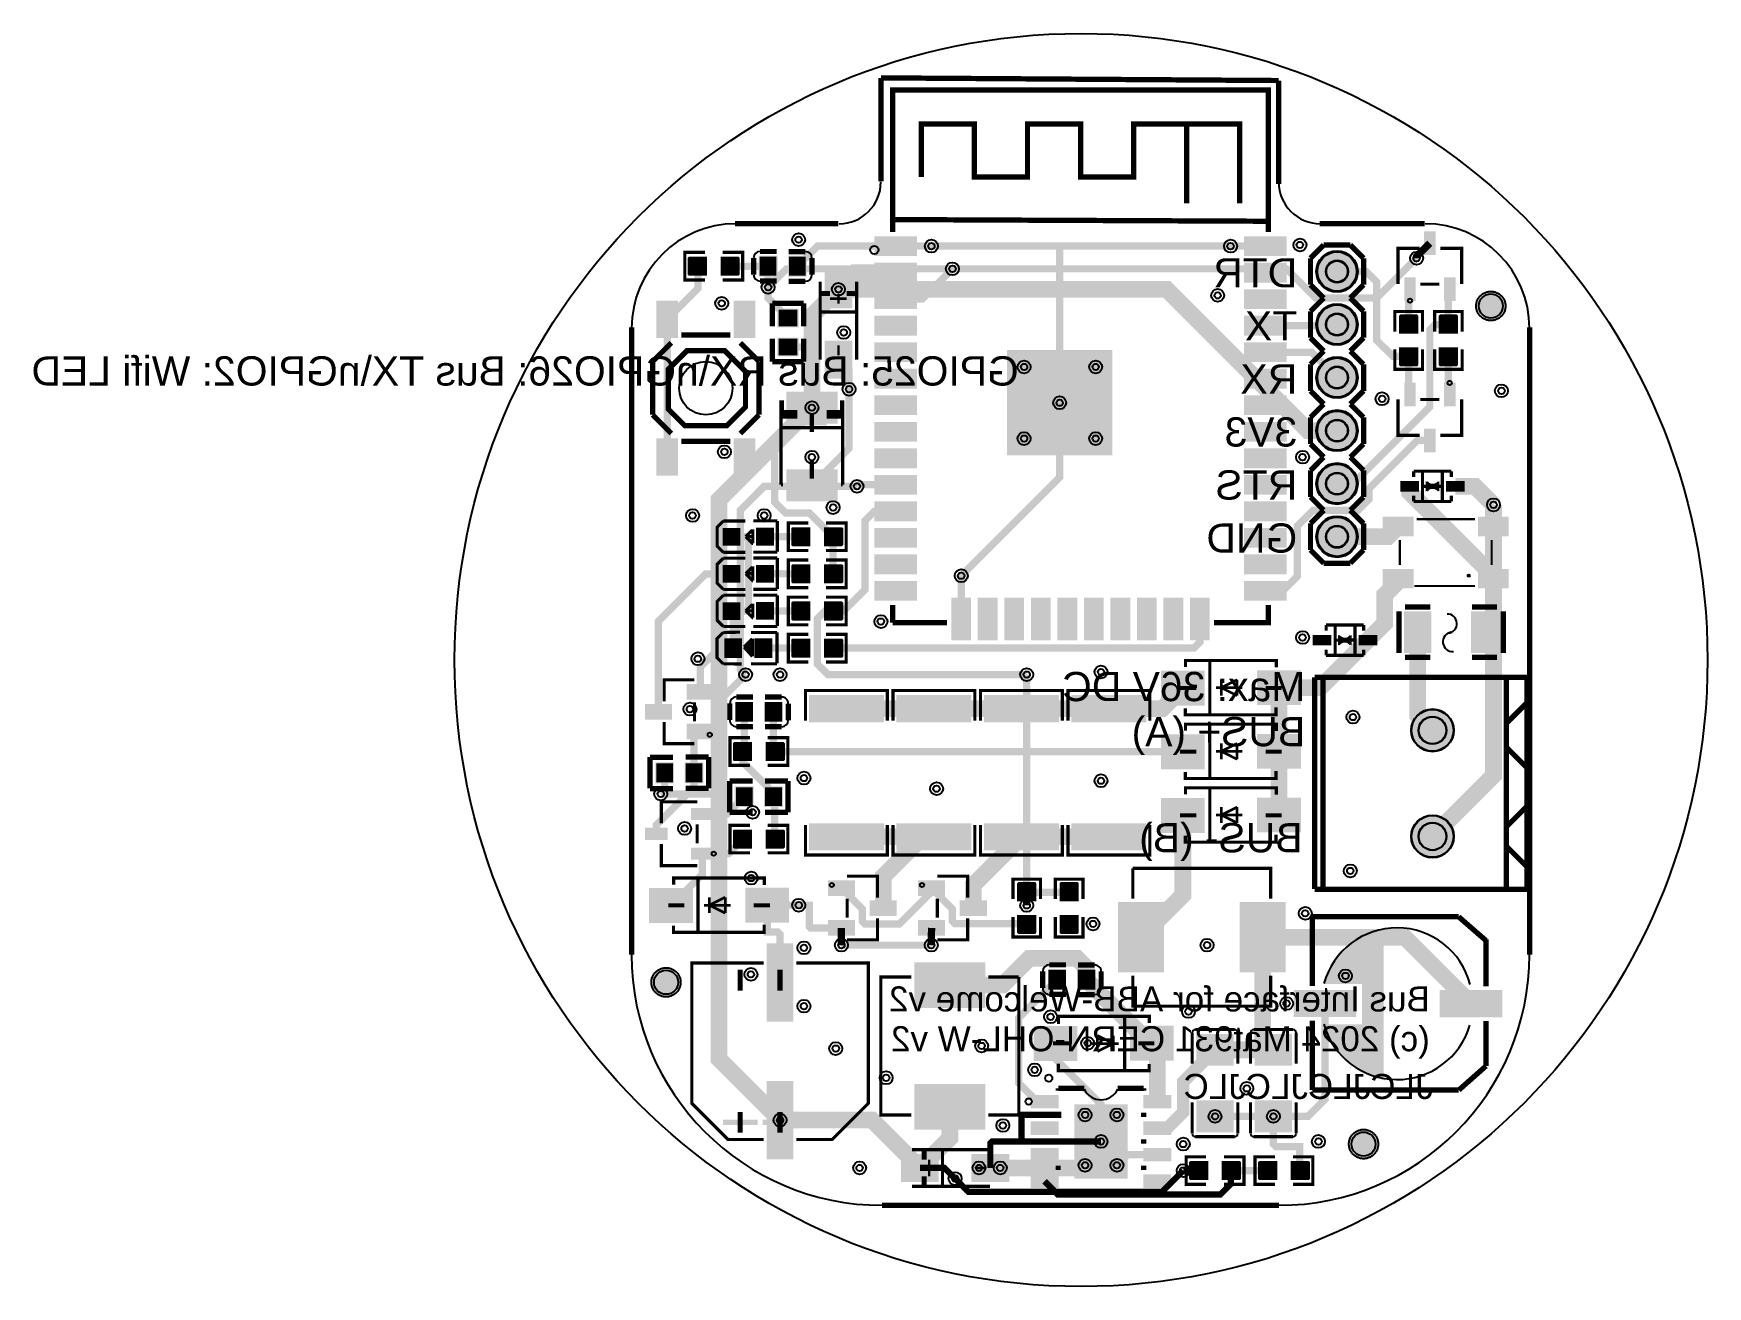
# Model space of a CAD drawing. Header units: millimetres. Extents: x -28.6 to 51.5, y -50.9 to 9.1.
import ezdxf

# ---------------------------------------------------------------- set-up
doc = ezdxf.new("R2010")
doc.units = ezdxf.units.MM
for name, color, linetype, true_color in [('BoardOutLine', 7, 'Continuous', 0xff00ff), ('BottomLayer', 7, 'Continuous', 0x0000ff), ('BottomSolderMaskLayer', 7, 'Continuous', 0xaa00ff), ('Document', 7, 'Continuous', 0xffffff), ('Hole', 7, 'Continuous', 0x222222), ('Multi-Layer', 7, 'Continuous', 0xc0c0c0), ('TopLayer', 7, 'Continuous', 0xff0000), ('TopPasteMaskLayer', 7, 'Continuous', 0x808080), ('TopSilkLayer', 7, 'Continuous', 0xffcc00), ('TopSolderMaskLayer', 7, 'Continuous', 0x800080)]:
    doc.layers.add(name, color=color, linetype=linetype, true_color=true_color)
doc.styles.get("Standard").update_dxf_attribs({"font": 'arial.ttf'})

msp = doc.modelspace()

# ---------------------------------------------------------------- texts
at = {"layer": 'BottomSilkLayer', "text_generation_flag": 2}
for s, height, p in [('DTR', 1.4, (31.877, -3.048)), ('TX', 1.4, (31.877, -5.588)), ('GPIO25: Bus RX\\nGPIO26: Bus TX\\nGPIO2: Wifi LED', 1.4, (18.542, -7.747)), ('RX', 1.4, (31.877, -8.128)), ('3V3', 1.4, (31.877, -10.668)), ('RTS', 1.4, (31.877, -13.208)), ('GND', 1.4, (31.877, -15.748)), ('Max: 36V DC', 1.4, (32.258, -22.86)), ('BUS+ (A)', 1.4, (32.258, -25.019)), ('BUS- (B)', 1.4, (32.131, -30.099)), ('Bus Interface for ABB-Welcome v2', 1.2, (38.227, -37.719)), ('(c) 2024 Mat931 CERN-OHL-W v2', 1.2, (38.227, -39.624)), ('JLCJLCJLCJLC', 1.2, (38.354, -41.91))]:
    msp.add_text(s, height=height, dxfattribs=at).set_placement(p)

# ---------------------------------------------------------------- hatches: boundary and pattern name
at = {"layer": 'BottomSolderMaskLayer'}
for points in [[(32.791, -2.286, 1), (34.773, -2.286, 1)], [(32.791, -4.826, 1), (34.773, -4.826, 1)], [(40.498, -3.937), (40.499, -3.9), (40.502, -3.864), (40.507, -3.828), (40.514, -3.792), (40.523, -3.756), (40.534, -3.721), (40.546, -3.687), (40.561, -3.654), (40.578, -3.621), (40.596, -3.589), (40.617, -3.559), (40.638, -3.529), (40.662, -3.501), (40.687, -3.475), (40.714, -3.45), (40.741, -3.426), (40.771, -3.404), (40.801, -3.383), (40.833, -3.365), (40.865, -3.348), (40.898, -3.333), (40.933, -3.32), (40.967, -3.309), (41.003, -3.299), (41.039, -3.292), (41.075, -3.287), (41.112, -3.284), (41.148, -3.283), (41.185, -3.284), (41.221, -3.287), (41.257, -3.292), (41.293, -3.299), (41.329, -3.309), (41.364, -3.32), (41.398, -3.333), (41.431, -3.348), (41.464, -3.365), (41.495, -3.383), (41.526, -3.404), (41.555, -3.426), (41.583, -3.45), (41.609, -3.475), (41.634, -3.501), (41.658, -3.529), (41.68, -3.559), (41.7, -3.589), (41.718, -3.621), (41.735, -3.654), (41.75, -3.687), (41.763, -3.721), (41.774, -3.756), (41.783, -3.792), (41.79, -3.828), (41.794, -3.864), (41.797, -3.9), (41.798, -3.937), (41.797, -3.974), (41.794, -4.01), (41.79, -4.046), (41.783, -4.082), (41.774, -4.118), (41.763, -4.153), (41.75, -4.187), (41.735, -4.22), (41.718, -4.253), (41.7, -4.285), (41.68, -4.315), (41.658, -4.345), (41.634, -4.373), (41.609, -4.399), (41.583, -4.424), (41.555, -4.448), (41.526, -4.47), (41.495, -4.491), (41.464, -4.509), (41.431, -4.526), (41.398, -4.541), (41.364, -4.554), (41.329, -4.565), (41.293, -4.575), (41.257, -4.582), (41.221, -4.587), (41.185, -4.59), (41.148, -4.591), (41.112, -4.59), (41.075, -4.587), (41.039, -4.582), (41.003, -4.575), (40.967, -4.565), (40.933, -4.554), (40.898, -4.541), (40.865, -4.526), (40.833, -4.509), (40.801, -4.491), (40.771, -4.47), (40.741, -4.448), (40.714, -4.424), (40.687, -4.399), (40.662, -4.373), (40.638, -4.345), (40.617, -4.315), (40.596, -4.285), (40.578, -4.253), (40.561, -4.22), (40.546, -4.187), (40.534, -4.153), (40.523, -4.118), (40.514, -4.082), (40.507, -4.046), (40.502, -4.01), (40.499, -3.974), (40.498, -3.937)], [(32.791, -7.366, 1), (34.773, -7.366, 1)], [(32.791, -9.906, 1), (34.773, -9.906, 1)], [(32.791, -12.446, 1), (34.773, -12.446, 1)], [(32.791, -14.986, 1), (34.773, -14.986, 1)], [(37.329, -24.257, 1), (39.379, -24.257, 1)], [(37.329, -29.337, 1), (39.379, -29.337, 1)], [(1.001, -36.322), (1.002, -36.285), (1.005, -36.249), (1.01, -36.213), (1.017, -36.177), (1.025, -36.141), (1.036, -36.106), (1.049, -36.072), (1.064, -36.039), (1.081, -36.006), (1.099, -35.974), (1.119, -35.944), (1.141, -35.915), (1.165, -35.887), (1.19, -35.86), (1.216, -35.835), (1.244, -35.811), (1.274, -35.789), (1.304, -35.768), (1.335, -35.75), (1.368, -35.733), (1.401, -35.718), (1.436, -35.705), (1.47, -35.694), (1.506, -35.684), (1.542, -35.677), (1.578, -35.672), (1.614, -35.669), (1.651, -35.668), (1.688, -35.669), (1.724, -35.672), (1.76, -35.677), (1.796, -35.684), (1.832, -35.694), (1.867, -35.705), (1.901, -35.718), (1.934, -35.733), (1.967, -35.75), (1.998, -35.768), (2.028, -35.789), (2.058, -35.811), (2.086, -35.835), (2.112, -35.86), (2.137, -35.887), (2.161, -35.915), (2.183, -35.944), (2.203, -35.974), (2.221, -36.006), (2.238, -36.039), (2.253, -36.072), (2.266, -36.106), (2.277, -36.141), (2.285, -36.177), (2.292, -36.213), (2.297, -36.249), (2.3, -36.285), (2.301, -36.322), (2.3, -36.359), (2.297, -36.395), (2.292, -36.431), (2.285, -36.467), (2.277, -36.503), (2.266, -36.538), (2.253, -36.572), (2.238, -36.606), (2.221, -36.638), (2.203, -36.67), (2.183, -36.7), (2.161, -36.73), (2.137, -36.758), (2.112, -36.784), (2.086, -36.81), (2.058, -36.833), (2.028, -36.855), (1.998, -36.876), (1.967, -36.894), (1.934, -36.911), (1.901, -36.926), (1.867, -36.939), (1.832, -36.951), (1.796, -36.96), (1.76, -36.967), (1.724, -36.972), (1.688, -36.975), (1.651, -36.976), (1.614, -36.975), (1.578, -36.972), (1.542, -36.967), (1.506, -36.96), (1.47, -36.951), (1.436, -36.939), (1.401, -36.926), (1.368, -36.911), (1.335, -36.894), (1.304, -36.876), (1.274, -36.855), (1.244, -36.833), (1.216, -36.81), (1.19, -36.784), (1.165, -36.758), (1.141, -36.73), (1.119, -36.7), (1.099, -36.67), (1.081, -36.638), (1.064, -36.606), (1.049, -36.572), (1.036, -36.538), (1.025, -36.503), (1.017, -36.467), (1.01, -36.431), (1.005, -36.395), (1.002, -36.359), (1.001, -36.322)], [(34.402, -44.069), (34.403, -44.032), (34.406, -43.996), (34.411, -43.96), (34.418, -43.924), (34.427, -43.888), (34.437, -43.853), (34.45, -43.819), (34.465, -43.786), (34.482, -43.753), (34.5, -43.721), (34.521, -43.691), (34.542, -43.662), (34.566, -43.634), (34.591, -43.607), (34.618, -43.582), (34.645, -43.558), (34.675, -43.536), (34.705, -43.515), (34.737, -43.497), (34.769, -43.48), (34.802, -43.465), (34.837, -43.452), (34.871, -43.441), (34.907, -43.431), (34.943, -43.424), (34.979, -43.419), (35.015, -43.416), (35.052, -43.415), (35.089, -43.416), (35.125, -43.419), (35.161, -43.424), (35.197, -43.431), (35.233, -43.441), (35.268, -43.452), (35.302, -43.465), (35.335, -43.48), (35.368, -43.497), (35.399, -43.515), (35.43, -43.536), (35.459, -43.558), (35.487, -43.582), (35.513, -43.607), (35.538, -43.634), (35.562, -43.662), (35.584, -43.691), (35.604, -43.721), (35.622, -43.753), (35.639, -43.786), (35.654, -43.819), (35.667, -43.853), (35.678, -43.888), (35.687, -43.924), (35.694, -43.96), (35.698, -43.996), (35.701, -44.032), (35.702, -44.069), (35.701, -44.106), (35.698, -44.142), (35.694, -44.178), (35.687, -44.214), (35.678, -44.25), (35.667, -44.285), (35.654, -44.319), (35.639, -44.353), (35.622, -44.385), (35.604, -44.417), (35.584, -44.447), (35.562, -44.477), (35.538, -44.505), (35.513, -44.531), (35.487, -44.557), (35.459, -44.58), (35.43, -44.602), (35.399, -44.623), (35.368, -44.641), (35.335, -44.658), (35.302, -44.673), (35.268, -44.686), (35.233, -44.698), (35.197, -44.707), (35.161, -44.714), (35.125, -44.719), (35.089, -44.722), (35.052, -44.723), (35.015, -44.722), (34.979, -44.719), (34.943, -44.714), (34.907, -44.707), (34.871, -44.698), (34.837, -44.686), (34.802, -44.673), (34.769, -44.658), (34.737, -44.641), (34.705, -44.623), (34.675, -44.602), (34.645, -44.58), (34.618, -44.557), (34.591, -44.531), (34.566, -44.505), (34.542, -44.477), (34.521, -44.447), (34.5, -44.417), (34.482, -44.385), (34.465, -44.353), (34.45, -44.319), (34.437, -44.285), (34.427, -44.25), (34.418, -44.214), (34.411, -44.178), (34.406, -44.142), (34.403, -44.106), (34.402, -44.069)]]:
    msp.add_hatch(color=256, dxfattribs=at).paths.add_polyline_path(points)
at = {"layer": 'Document'}
for points in [[(9.106, -3.226), (9.506, -3.226), (9.506, -3.466), (9.106, -3.466)], [(10.306, -3.526), (9.506, -3.526), (9.506, -3.646), (10.306, -3.646)], [(9.966, -3.346), (9.846, -3.346), (9.846, -3.826), (9.966, -3.826)], [(10.706, -3.226), (10.306, -3.226), (10.306, -3.466), (10.706, -3.466)], [(9.966, -6.306), (9.846, -6.306), (9.846, -5.826), (9.966, -5.826)], [(7.236, -8.918), (7.936, -8.918), (7.936, -9.338), (7.236, -9.338)], [(9.336, -9.443), (7.936, -9.443), (7.936, -9.653), (9.336, -9.653)], [(8.741, -9.128), (8.531, -9.128), (8.531, -9.968), (8.741, -9.968)], [(10.036, -8.918), (9.336, -8.918), (9.336, -9.338), (10.036, -9.338)], [(8.741, -12.208), (8.531, -12.208), (8.531, -11.368), (8.741, -11.368)], [(38.109, -12.319), (38.109, -12.827), (38.363, -12.573)], [(38.617, -12.827), (38.617, -12.319), (38.363, -12.573)], [(4.518, -14.925), (5.058, -14.925), (5.058, -15.055), (4.518, -15.055)], [(6.117, -14.918), (6.657, -14.918), (6.657, -15.048), (6.117, -15.048)], [(6.323, -15.253), (6.323, -14.713), (6.453, -14.713), (6.453, -15.253)], [(4.518, -16.703), (5.058, -16.703), (5.058, -16.833), (4.518, -16.833)], [(6.117, -16.696), (6.657, -16.696), (6.657, -16.826), (6.117, -16.826)], [(6.323, -17.031), (6.323, -16.491), (6.453, -16.491), (6.453, -17.031)], [(6.323, -18.809), (6.323, -18.269), (6.453, -18.269), (6.453, -18.809)], [(4.518, -18.481), (5.058, -18.481), (5.058, -18.611), (4.518, -18.611)], [(6.117, -18.474), (6.657, -18.474), (6.657, -18.604), (6.117, -18.604)], [(6.363, -20.02), (6.363, -20.62), (6.213, -20.62), (6.213, -20.02)], [(33.9, -19.685), (33.9, -20.193), (34.154, -19.939)], [(34.408, -20.193), (34.408, -19.685), (34.154, -19.939)], [(5.188, -20.42), (4.588, -20.42), (4.588, -20.27), (5.188, -20.27)], [(6.598, -20.393), (5.998, -20.393), (5.998, -20.243), (6.598, -20.243)], [(30.844, -22.869), (30.844, -21.581), (30.651, -21.581), (30.651, -22.869)], [(26.27, -22.322), (26.27, -22.128), (27.043, -22.128), (27.043, -22.322)], [(31.134, -22.322), (31.134, -22.128), (30.361, -22.128), (30.361, -22.322)], [(30.844, -25.917), (30.844, -24.629), (30.651, -24.629), (30.651, -25.917)], [(26.27, -25.37), (26.27, -25.176), (27.043, -25.176), (27.043, -25.37)], [(31.134, -25.37), (31.134, -25.176), (30.361, -25.176), (30.361, -25.37)], [(30.844, -28.965), (30.844, -27.677), (30.651, -27.677), (30.651, -28.965)], [(26.27, -28.418), (26.27, -28.224), (27.043, -28.224), (27.043, -28.418)], [(31.134, -28.418), (31.134, -28.224), (30.361, -28.224), (30.361, -28.418)], [(6.333, -33.283), (6.333, -31.995), (6.14, -31.995), (6.14, -33.283)], [(1.759, -32.736), (1.759, -32.542), (2.532, -32.542), (2.532, -32.736)], [(6.623, -32.736), (6.623, -32.542), (5.85, -32.542), (5.85, -32.736)], [(7.237, -35.723), (6.988, -35.723), (6.988, -36.719), (7.237, -36.719)], [(20.174, -39.147), (20.174, -39.34), (20.947, -39.34), (20.947, -39.147)], [(20.464, -38.599), (20.464, -39.887), (20.657, -39.887), (20.657, -38.599)], [(25.038, -39.147), (25.038, -39.34), (24.265, -39.34), (24.265, -39.147)], [(7.942, -43.152), (6.282, -43.152), (6.282, -42.903), (7.942, -42.903)], [(7.237, -43.525), (6.988, -43.525), (6.988, -42.529), (7.237, -42.529)], [(13.894, -44.412), (13.894, -44.812), (14.134, -44.812), (14.134, -44.412)], [(14.194, -44.812), (14.194, -45.612), (14.314, -45.612), (14.314, -44.812)], [(13.894, -46.012), (13.894, -45.612), (14.134, -45.612), (14.134, -46.012)], [(14.014, -45.152), (14.014, -45.272), (14.494, -45.272), (14.494, -45.152)], [(16.974, -45.152), (16.974, -45.272), (16.494, -45.272), (16.494, -45.152)]]:
    msp.add_hatch(color=256, dxfattribs=at).paths.add_polyline_path(points)
at = {"layer": 'Multi-Layer'}
for points in [[(32.842, -2.286, 1), (34.722, -2.286, 1)], [(32.842, -4.826, 1), (34.722, -4.826, 1)], [(32.842, -7.366, 1), (34.722, -7.366, 1)], [(32.842, -9.906, 1), (34.722, -9.906, 1)], [(32.842, -12.446, 1), (34.722, -12.446, 1)], [(32.842, -14.986, 1), (34.722, -14.986, 1)], [(37.354, -24.257, 1), (39.354, -24.257, 1)], [(37.354, -29.337, 1), (39.354, -29.337, 1)]]:
    msp.add_hatch(color=256, dxfattribs=at).paths.add_polyline_path(points)
at = {"layer": 'TopLayer'}
for points in [[(11.65, -0.62), (13.65, -0.62), (13.65, -1.52), (11.65, -1.52)], [(29.35, -0.62), (31.35, -0.62), (31.35, -1.52), (29.35, -1.52)], [(37.961, -1.45), (38.493, -1.45), (38.493, -0.412), (37.961, -0.412)], [(3.587, -2.464), (3.587, -1.6), (2.781, -1.6), (2.781, -2.464)], [(4.287, -2.464), (4.287, -1.6), (5.093, -1.6), (5.093, -2.464)], [(6.939, -2.482), (6.139, -2.482), (6.139, -1.582), (6.939, -1.582)], [(8.339, -2.482), (7.539, -2.482), (7.539, -1.582), (8.339, -1.582)], [(10.554, -4.019), (9.258, -4.019), (9.258, -2.261), (10.554, -2.261)], [(11.65, -1.89), (13.65, -1.89), (13.65, -2.79), (11.65, -2.79)], [(29.35, -1.89), (31.35, -1.89), (31.35, -2.79), (29.35, -2.79)], [(11.65, -3.16), (13.65, -3.16), (13.65, -4.06), (11.65, -4.06)], [(29.35, -3.16), (31.35, -3.16), (31.35, -4.06), (29.35, -4.06)], [(37.011, -3.652), (37.543, -3.652), (37.543, -2.615), (37.011, -2.615)], [(38.911, -3.652), (39.443, -3.652), (39.443, -2.615), (38.911, -2.615)], [(1.206, -5.424), (1.206, -3.724), (2.206, -3.724), (2.206, -5.424)], [(4.906, -5.424), (4.906, -3.724), (5.906, -3.724), (5.906, -5.424)], [(7.943, -4.107), (7.943, -4.907), (7.043, -4.907), (7.043, -4.107)], [(11.65, -4.43), (13.65, -4.43), (13.65, -5.33), (11.65, -5.33)], [(29.35, -4.43), (31.35, -4.43), (31.35, -5.33), (29.35, -5.33)], [(37.643, -5.238), (36.779, -5.238), (36.779, -4.432), (37.643, -4.432)], [(38.684, -5.238), (39.548, -5.238), (39.548, -4.432), (38.684, -4.432)], [(7.943, -5.507), (7.943, -6.307), (7.043, -6.307), (7.043, -5.507)], [(10.554, -5.634), (9.258, -5.634), (9.258, -7.391), (10.554, -7.391)], [(11.65, -5.7), (13.65, -5.7), (13.65, -6.6), (11.65, -6.6)], [(23, -11.07), (18, -11.07), (18, -6.07), (23, -6.07)], [(29.35, -5.7), (31.35, -5.7), (31.35, -6.6), (29.35, -6.6)], [(37.643, -5.938), (36.779, -5.938), (36.779, -6.745), (37.643, -6.745)], [(38.684, -5.938), (39.548, -5.938), (39.548, -6.745), (38.684, -6.745)], [(11.65, -6.97), (13.65, -6.97), (13.65, -7.87), (11.65, -7.87)], [(29.35, -6.97), (31.35, -6.97), (31.35, -7.87), (29.35, -7.87)], [(37.543, -7.651), (37.011, -7.651), (37.011, -8.689), (37.543, -8.689)], [(39.443, -7.651), (38.911, -7.651), (38.911, -8.689), (39.443, -8.689)], [(9.824, -9.561), (7.448, -9.561), (7.448, -8.054), (9.824, -8.054)], [(11.65, -8.24), (13.65, -8.24), (13.65, -9.14), (11.65, -9.14)], [(29.35, -8.24), (31.35, -8.24), (31.35, -9.14), (29.35, -9.14)], [(11.65, -9.51), (13.65, -9.51), (13.65, -10.41), (11.65, -10.41)], [(29.35, -9.51), (31.35, -9.51), (31.35, -10.41), (29.35, -10.41)], [(1.206, -12.024), (1.206, -10.324), (2.206, -10.324), (2.206, -12.024)], [(4.906, -12.024), (4.906, -10.324), (5.906, -10.324), (5.906, -12.024)], [(38.493, -9.854), (37.961, -9.854), (37.961, -10.891), (38.493, -10.891)], [(11.65, -10.78), (13.65, -10.78), (13.65, -11.68), (11.65, -11.68)], [(29.35, -10.78), (31.35, -10.78), (31.35, -11.68), (29.35, -11.68)], [(9.824, -11.776), (7.448, -11.776), (7.448, -13.282), (9.824, -13.282)], [(11.65, -12.05), (13.65, -12.05), (13.65, -12.95), (11.65, -12.95)], [(29.35, -12.05), (31.35, -12.05), (31.35, -12.95), (29.35, -12.95)], [(37.679, -12.345), (37.679, -12.801), (36.834, -12.801), (36.834, -12.345)], [(39.029, -12.345), (39.029, -12.801), (39.874, -12.801), (39.874, -12.345)], [(11.65, -13.32), (13.65, -13.32), (13.65, -14.22), (11.65, -14.22)], [(29.35, -13.32), (31.35, -13.32), (31.35, -14.22), (29.35, -14.22)], [(37.409, -14.048), (37.409, -14.948), (36.009, -14.948), (36.009, -14.048)], [(41.969, -14.048), (41.969, -14.948), (40.569, -14.948), (40.569, -14.048)], [(4.388, -15.39), (4.388, -14.59), (5.188, -14.59), (5.188, -15.39)], [(5.987, -15.382), (5.987, -14.582), (6.787, -14.582), (6.787, -15.382)], [(8.54, -15.418), (8.54, -14.554), (7.734, -14.554), (7.734, -15.418)], [(9.24, -15.418), (9.24, -14.554), (10.047, -14.554), (10.047, -15.418)], [(11.65, -14.59), (13.65, -14.59), (13.65, -15.49), (11.65, -15.49)], [(29.35, -14.59), (31.35, -14.59), (31.35, -15.49), (29.35, -15.49)], [(11.65, -15.86), (13.65, -15.86), (13.65, -16.76), (11.65, -16.76)], [(29.35, -15.86), (31.35, -15.86), (31.35, -16.76), (29.35, -16.76)], [(4.388, -17.168), (4.388, -16.368), (5.188, -16.368), (5.188, -17.168)], [(5.987, -17.161), (5.987, -16.361), (6.787, -16.361), (6.787, -17.161)], [(8.54, -17.196), (8.54, -16.332), (7.734, -16.332), (7.734, -17.196)], [(9.24, -17.196), (9.24, -16.332), (10.047, -16.332), (10.047, -17.196)], [(37.409, -16.548), (37.409, -17.448), (36.009, -17.448), (36.009, -16.548)], [(41.969, -16.548), (41.969, -17.448), (40.569, -17.448), (40.569, -16.548)], [(11.65, -17.13), (13.65, -17.13), (13.65, -18.03), (11.65, -18.03)], [(29.35, -17.13), (31.35, -17.13), (31.35, -18.03), (29.35, -18.03)], [(4.388, -18.946), (4.388, -18.146), (5.188, -18.146), (5.188, -18.946)], [(5.987, -18.939), (5.987, -18.139), (6.787, -18.139), (6.787, -18.939)], [(8.54, -18.974), (8.54, -18.11), (7.734, -18.11), (7.734, -18.974)], [(9.24, -18.974), (9.24, -18.11), (10.047, -18.11), (10.047, -18.974)], [(15.335, -17.93), (16.235, -17.93), (16.235, -19.93), (15.335, -19.93)], [(16.605, -17.93), (17.505, -17.93), (17.505, -19.93), (16.605, -19.93)], [(17.875, -17.93), (18.775, -17.93), (18.775, -19.93), (17.875, -19.93)], [(19.145, -17.93), (20.045, -17.93), (20.045, -19.93), (19.145, -19.93)], [(20.415, -17.93), (21.315, -17.93), (21.315, -19.93), (20.415, -19.93)], [(21.685, -17.93), (22.585, -17.93), (22.585, -19.93), (21.685, -19.93)], [(22.955, -17.93), (23.855, -17.93), (23.855, -19.93), (22.955, -19.93)], [(24.225, -17.93), (25.125, -17.93), (25.125, -19.93), (24.225, -19.93)], [(25.495, -17.93), (26.395, -17.93), (26.395, -19.93), (25.495, -19.93)], [(26.765, -17.93), (27.665, -17.93), (27.665, -19.93), (26.765, -19.93)], [(37.043, -18.608), (38.243, -18.608), (38.243, -20.508), (37.043, -20.508)], [(40.243, -18.608), (41.443, -18.608), (41.443, -20.508), (40.243, -20.508)], [(5.268, -20.77), (4.468, -20.77), (4.468, -19.87), (5.268, -19.87)], [(6.708, -20.77), (5.908, -20.77), (5.908, -19.87), (6.708, -19.87)], [(8.54, -20.752), (8.54, -19.888), (7.734, -19.888), (7.734, -20.752)], [(9.24, -20.752), (9.24, -19.888), (10.047, -19.888), (10.047, -20.752)], [(33.488, -20.167), (33.488, -19.712), (32.643, -19.712), (32.643, -20.167)], [(34.838, -20.167), (34.838, -19.712), (35.683, -19.712), (35.683, -20.167)], [(27.421, -21.424), (27.421, -23.044), (25.375, -23.044), (25.375, -21.424)], [(29.983, -23.026), (29.983, -21.406), (32.029, -21.406), (32.029, -23.026)], [(2.661, -22.068), (3.911, -22.068), (3.911, -22.768), (2.661, -22.768)], [(0.661, -23.018), (1.911, -23.018), (1.911, -23.718), (0.661, -23.718)], [(5.796, -23.818), (4.996, -23.818), (4.996, -22.918), (5.796, -22.918)], [(7.196, -23.818), (6.396, -23.818), (6.396, -22.918), (7.196, -22.918)], [(12.015, -23.864), (8.559, -23.864), (8.559, -22.582), (12.015, -22.582)], [(16.206, -23.864), (12.75, -23.864), (12.75, -22.582), (16.206, -22.582)], [(20.397, -23.864), (16.941, -23.864), (16.941, -22.582), (20.397, -22.582)], [(24.588, -23.864), (21.132, -23.864), (21.132, -22.582), (24.588, -22.582)], [(2.661, -23.968), (3.911, -23.968), (3.911, -24.668), (2.661, -24.668)], [(5.746, -24.841), (5.746, -25.705), (4.94, -25.705), (4.94, -24.841)], [(6.446, -24.841), (6.446, -25.705), (7.253, -25.705), (7.253, -24.841)], [(27.421, -24.472), (27.421, -26.092), (25.375, -26.092), (25.375, -24.472)], [(29.983, -26.074), (29.983, -24.454), (32.029, -24.454), (32.029, -26.074)], [(1.986, -26.739), (1.186, -26.739), (1.186, -25.839), (1.986, -25.839)], [(3.386, -26.739), (2.586, -26.739), (2.586, -25.839), (3.386, -25.839)], [(4.996, -26.982), (5.796, -26.982), (5.796, -27.882), (4.996, -27.882)], [(6.396, -26.982), (7.196, -26.982), (7.196, -27.882), (6.396, -27.882)], [(3.906, -28.526), (3.906, -27.994), (2.869, -27.994), (2.869, -28.526)], [(27.421, -27.52), (27.421, -29.14), (25.375, -29.14), (25.375, -27.52)], [(29.983, -29.122), (29.983, -27.502), (32.029, -27.502), (32.029, -29.122)], [(12.015, -28.714), (8.559, -28.714), (8.559, -29.997), (12.015, -29.997)], [(16.206, -28.714), (12.75, -28.714), (12.75, -29.997), (16.206, -29.997)], [(20.397, -28.714), (16.941, -28.714), (16.941, -29.997), (20.397, -29.997)], [(24.588, -28.714), (21.132, -28.714), (21.132, -29.997), (24.588, -29.997)], [(1.704, -29.476), (1.704, -28.944), (0.666, -28.944), (0.666, -29.476)], [(5.746, -29.032), (5.746, -29.896), (4.94, -29.896), (4.94, -29.032)], [(6.446, -29.032), (6.446, -29.896), (7.253, -29.896), (7.253, -29.032)], [(3.906, -30.426), (3.906, -29.894), (2.869, -29.894), (2.869, -30.426)], [(2.91, -31.838), (2.91, -33.458), (0.864, -33.458), (0.864, -31.838)], [(5.472, -33.44), (5.472, -31.82), (7.518, -31.82), (7.518, -33.44)], [(10.674, -32.166), (9.424, -32.166), (9.424, -31.466), (10.674, -31.466)], [(14.992, -32.166), (13.742, -32.166), (13.742, -31.466), (14.992, -31.466)], [(18.491, -32.416), (19.355, -32.416), (19.355, -31.61), (18.491, -31.61)], [(21.387, -32.416), (20.523, -32.416), (20.523, -31.61), (21.387, -31.61)], [(12.674, -33.116), (11.424, -33.116), (11.424, -32.416), (12.674, -32.416)], [(16.992, -33.116), (15.742, -33.116), (15.742, -32.416), (16.992, -32.416)], [(23.317, -32.503), (25.467, -32.503), (25.467, -35.823), (23.317, -35.823)], [(29.143, -32.503), (31.293, -32.503), (31.293, -35.823), (29.143, -35.823)], [(10.674, -34.066), (9.424, -34.066), (9.424, -33.366), (10.674, -33.366)], [(14.992, -34.066), (13.742, -34.066), (13.742, -33.366), (14.992, -33.366)], [(18.491, -33.116), (19.355, -33.116), (19.355, -33.923), (18.491, -33.923)], [(21.387, -33.116), (20.523, -33.116), (20.523, -33.923), (21.387, -33.923)], [(7.742, -38.134), (6.482, -38.134), (6.482, -34.524), (7.742, -34.524)], [(16.9, -35.382), (16.9, -37.532), (13.58, -37.532), (13.58, -35.382)], [(20.782, -36.645), (19.982, -36.645), (19.982, -35.745), (20.782, -35.745)], [(22.182, -36.645), (21.382, -36.645), (21.382, -35.745), (22.182, -35.745)], [(31.753, -36.734), (34.653, -36.734), (34.653, -37.932), (31.753, -37.932)], [(38.753, -36.744), (41.654, -36.744), (41.654, -37.943), (38.753, -37.943)], [(21.325, -38.442), (21.325, -40.063), (19.279, -40.063), (19.279, -38.442)], [(23.887, -40.044), (23.887, -38.424), (25.933, -38.424), (25.933, -40.044)], [(28.804, -40.298), (27.076, -40.298), (27.076, -38.813), (28.804, -38.813)], [(31.598, -40.298), (29.87, -40.298), (29.87, -38.813), (31.598, -38.813)], [(7.742, -41.114), (6.482, -41.114), (6.482, -44.724), (7.742, -44.724)], [(16.9, -41.208), (16.9, -43.358), (13.58, -43.358), (13.58, -41.208)], [(19.129, -41.737), (20.429, -41.737), (20.429, -42.337), (19.129, -42.337)], [(21.229, -42.192), (23.729, -42.192), (23.729, -45.692), (21.229, -45.692)], [(24.529, -41.737), (25.829, -41.737), (25.829, -42.337), (24.529, -42.337)], [(28.804, -41.998), (27.076, -41.998), (27.076, -43.483), (28.804, -43.483)], [(31.598, -41.998), (29.87, -41.998), (29.87, -43.483), (31.598, -43.483)], [(19.129, -43.007), (20.429, -43.007), (20.429, -43.607), (19.129, -43.607)], [(24.529, -43.007), (25.829, -43.007), (25.829, -43.607), (24.529, -43.607)], [(14.687, -44.564), (14.687, -45.86), (12.929, -45.86), (12.929, -44.564)], [(16.302, -44.564), (16.302, -45.86), (18.059, -45.86), (18.059, -44.564)], [(19.129, -44.277), (20.429, -44.277), (20.429, -44.877), (19.129, -44.877)], [(24.529, -44.277), (25.829, -44.277), (25.829, -44.877), (24.529, -44.877)], [(19.129, -45.547), (20.429, -45.547), (20.429, -46.147), (19.129, -46.147)], [(24.529, -45.547), (25.829, -45.547), (25.829, -46.147), (24.529, -46.147)], [(27.59, -44.907), (27.59, -45.771), (26.784, -45.771), (26.784, -44.907)], [(28.29, -44.907), (28.29, -45.771), (29.097, -45.771), (29.097, -44.907)], [(30.892, -44.907), (30.892, -45.771), (30.086, -45.771), (30.086, -44.907)], [(31.592, -44.907), (31.592, -45.771), (32.399, -45.771), (32.399, -44.907)]]:
    msp.add_hatch(color=256, dxfattribs=at).paths.add_polyline_path(points)
at = {"layer": 'TopPasteMaskLayer'}
for points in [[(11.65, -0.62), (13.65, -0.62), (13.65, -1.52), (11.65, -1.52)], [(29.35, -0.62), (31.35, -0.62), (31.35, -1.52), (29.35, -1.52)], [(37.961, -1.45), (38.493, -1.45), (38.493, -0.412), (37.961, -0.412)], [(3.582, -1.632), (3.582, -1.86), (3.202, -1.86), (3.202, -2.19), (3.582, -2.19), (3.582, -2.432), (3.532, -2.482), (2.742, -2.482), (2.692, -2.432), (2.692, -1.632), (2.742, -1.582), (3.532, -1.582)], [(5.132, -1.582), (4.332, -1.582), (4.282, -1.632), (4.282, -1.86), (4.652, -1.86), (4.652, -2.19), (4.282, -2.19), (4.282, -2.432), (4.332, -2.482), (5.132, -2.482), (5.182, -2.432), (5.182, -1.632)], [(6.939, -2.482), (6.139, -2.482), (6.139, -1.582), (6.939, -1.582)], [(8.339, -2.482), (7.539, -2.482), (7.539, -1.582), (8.339, -1.582)], [(10.554, -4.019), (9.258, -4.019), (9.258, -2.261), (10.554, -2.261)], [(11.65, -1.89), (13.65, -1.89), (13.65, -2.79), (11.65, -2.79)], [(29.35, -1.89), (31.35, -1.89), (31.35, -2.79), (29.35, -2.79)], [(11.65, -3.16), (13.65, -3.16), (13.65, -4.06), (11.65, -4.06)], [(29.35, -3.16), (31.35, -3.16), (31.35, -4.06), (29.35, -4.06)], [(37.011, -3.652), (37.543, -3.652), (37.543, -2.615), (37.011, -2.615)], [(38.911, -3.652), (39.443, -3.652), (39.443, -2.615), (38.911, -2.615)], [(1.206, -5.424), (1.206, -3.724), (2.206, -3.724), (2.206, -5.424)], [(4.906, -5.424), (4.906, -3.724), (5.906, -3.724), (5.906, -5.424)], [(7.943, -4.107), (7.943, -4.907), (7.043, -4.907), (7.043, -4.107)], [(11.65, -4.43), (13.65, -4.43), (13.65, -5.33), (11.65, -5.33)], [(29.35, -4.43), (31.35, -4.43), (31.35, -5.33), (29.35, -5.33)], [(36.761, -4.393), (36.761, -5.193), (36.811, -5.243), (37.039, -5.243), (37.039, -4.873), (37.369, -4.873), (37.369, -5.243), (37.611, -5.243), (37.661, -5.193), (37.661, -4.393), (37.611, -4.343), (36.811, -4.343)], [(39.516, -5.233), (39.288, -5.233), (39.288, -4.853), (38.958, -4.853), (38.958, -5.233), (38.716, -5.233), (38.666, -5.183), (38.666, -4.393), (38.716, -4.343), (39.516, -4.343), (39.566, -4.393), (39.566, -5.183)], [(7.943, -5.507), (7.943, -6.307), (7.043, -6.307), (7.043, -5.507)], [(10.554, -5.634), (9.258, -5.634), (9.258, -7.391), (10.554, -7.391)], [(11.65, -5.7), (13.65, -5.7), (13.65, -6.6), (11.65, -6.6)], [(23, -11.07), (18, -11.07), (18, -6.07), (23, -6.07)], [(29.35, -5.7), (31.35, -5.7), (31.35, -6.6), (29.35, -6.6)], [(36.811, -5.943), (37.039, -5.943), (37.039, -6.323), (37.369, -6.323), (37.369, -5.943), (37.611, -5.943), (37.661, -5.993), (37.661, -6.783), (37.611, -6.833), (36.811, -6.833), (36.761, -6.783), (36.761, -5.993)], [(39.566, -6.783), (39.566, -5.983), (39.516, -5.933), (39.288, -5.933), (39.288, -6.303), (38.958, -6.303), (38.958, -5.933), (38.716, -5.933), (38.666, -5.983), (38.666, -6.783), (38.716, -6.833), (39.516, -6.833)], [(11.65, -6.97), (13.65, -6.97), (13.65, -7.87), (11.65, -7.87)], [(29.35, -6.97), (31.35, -6.97), (31.35, -7.87), (29.35, -7.87)], [(37.543, -7.651), (37.011, -7.651), (37.011, -8.689), (37.543, -8.689)], [(39.443, -7.651), (38.911, -7.651), (38.911, -8.689), (39.443, -8.689)], [(9.824, -9.561), (7.448, -9.561), (7.448, -8.054), (9.824, -8.054)], [(11.65, -8.24), (13.65, -8.24), (13.65, -9.14), (11.65, -9.14)], [(29.35, -8.24), (31.35, -8.24), (31.35, -9.14), (29.35, -9.14)], [(11.65, -9.51), (13.65, -9.51), (13.65, -10.41), (11.65, -10.41)], [(29.35, -9.51), (31.35, -9.51), (31.35, -10.41), (29.35, -10.41)], [(1.206, -12.024), (1.206, -10.324), (2.206, -10.324), (2.206, -12.024)], [(4.906, -12.024), (4.906, -10.324), (5.906, -10.324), (5.906, -12.024)], [(38.493, -9.854), (37.961, -9.854), (37.961, -10.891), (38.493, -10.891)], [(11.65, -10.78), (13.65, -10.78), (13.65, -11.68), (11.65, -11.68)], [(29.35, -10.78), (31.35, -10.78), (31.35, -11.68), (29.35, -11.68)], [(9.824, -11.776), (7.448, -11.776), (7.448, -13.282), (9.824, -13.282)], [(11.65, -12.05), (13.65, -12.05), (13.65, -12.95), (11.65, -12.95)], [(29.35, -12.05), (31.35, -12.05), (31.35, -12.95), (29.35, -12.95)], [(37.679, -12.345), (37.679, -12.801), (36.834, -12.801), (36.834, -12.345)], [(39.029, -12.345), (39.029, -12.801), (39.874, -12.801), (39.874, -12.345)], [(11.65, -13.32), (13.65, -13.32), (13.65, -14.22), (11.65, -14.22)], [(29.35, -13.32), (31.35, -13.32), (31.35, -14.22), (29.35, -14.22)], [(37.409, -14.048), (37.409, -14.948), (36.009, -14.948), (36.009, -14.048)], [(41.969, -14.048), (41.969, -14.948), (40.569, -14.948), (40.569, -14.048)], [(4.388, -15.39), (4.388, -14.59), (5.188, -14.59), (5.188, -15.39)], [(5.987, -15.382), (5.987, -14.582), (6.787, -14.582), (6.787, -15.382)], [(8.535, -14.586), (8.535, -14.814), (8.155, -14.814), (8.155, -15.144), (8.535, -15.144), (8.535, -15.386), (8.485, -15.436), (7.695, -15.436), (7.645, -15.386), (7.645, -14.586), (7.695, -14.536), (8.485, -14.536)], [(10.085, -14.536), (9.285, -14.536), (9.235, -14.586), (9.235, -14.814), (9.605, -14.814), (9.605, -15.144), (9.235, -15.144), (9.235, -15.386), (9.285, -15.436), (10.085, -15.436), (10.135, -15.386), (10.135, -14.586)], [(11.65, -14.59), (13.65, -14.59), (13.65, -15.49), (11.65, -15.49)], [(29.35, -14.59), (31.35, -14.59), (31.35, -15.49), (29.35, -15.49)], [(11.65, -15.86), (13.65, -15.86), (13.65, -16.76), (11.65, -16.76)], [(29.35, -15.86), (31.35, -15.86), (31.35, -16.76), (29.35, -16.76)], [(4.388, -17.168), (4.388, -16.368), (5.188, -16.368), (5.188, -17.168)], [(5.987, -17.161), (5.987, -16.361), (6.787, -16.361), (6.787, -17.161)], [(8.535, -16.364), (8.535, -16.592), (8.155, -16.592), (8.155, -16.922), (8.535, -16.922), (8.535, -17.164), (8.485, -17.214), (7.695, -17.214), (7.645, -17.164), (7.645, -16.364), (7.695, -16.314), (8.485, -16.314)], [(10.085, -16.314), (9.285, -16.314), (9.235, -16.364), (9.235, -16.592), (9.605, -16.592), (9.605, -16.922), (9.235, -16.922), (9.235, -17.164), (9.285, -17.214), (10.085, -17.214), (10.135, -17.164), (10.135, -16.364)], [(37.409, -16.548), (37.409, -17.448), (36.009, -17.448), (36.009, -16.548)], [(41.969, -16.548), (41.969, -17.448), (40.569, -17.448), (40.569, -16.548)], [(11.65, -17.13), (13.65, -17.13), (13.65, -18.03), (11.65, -18.03)], [(29.35, -17.13), (31.35, -17.13), (31.35, -18.03), (29.35, -18.03)], [(4.388, -18.946), (4.388, -18.146), (5.188, -18.146), (5.188, -18.946)], [(5.987, -18.939), (5.987, -18.139), (6.787, -18.139), (6.787, -18.939)], [(8.535, -18.142), (8.535, -18.37), (8.155, -18.37), (8.155, -18.7), (8.535, -18.7), (8.535, -18.942), (8.485, -18.992), (7.695, -18.992), (7.645, -18.942), (7.645, -18.142), (7.695, -18.092), (8.485, -18.092)], [(10.085, -18.092), (9.285, -18.092), (9.235, -18.142), (9.235, -18.37), (9.605, -18.37), (9.605, -18.7), (9.235, -18.7), (9.235, -18.942), (9.285, -18.992), (10.085, -18.992), (10.135, -18.942), (10.135, -18.142)], [(15.335, -17.93), (16.235, -17.93), (16.235, -19.93), (15.335, -19.93)], [(16.605, -17.93), (17.505, -17.93), (17.505, -19.93), (16.605, -19.93)], [(17.875, -17.93), (18.775, -17.93), (18.775, -19.93), (17.875, -19.93)], [(19.145, -17.93), (20.045, -17.93), (20.045, -19.93), (19.145, -19.93)], [(20.415, -17.93), (21.315, -17.93), (21.315, -19.93), (20.415, -19.93)], [(21.685, -17.93), (22.585, -17.93), (22.585, -19.93), (21.685, -19.93)], [(22.955, -17.93), (23.855, -17.93), (23.855, -19.93), (22.955, -19.93)], [(24.225, -17.93), (25.125, -17.93), (25.125, -19.93), (24.225, -19.93)], [(25.495, -17.93), (26.395, -17.93), (26.395, -19.93), (25.495, -19.93)], [(26.765, -17.93), (27.665, -17.93), (27.665, -19.93), (26.765, -19.93)], [(37.043, -18.608), (38.243, -18.608), (38.243, -20.508), (37.043, -20.508)], [(40.243, -18.608), (41.443, -18.608), (41.443, -20.508), (40.243, -20.508)], [(5.268, -20.77), (4.468, -20.77), (4.468, -19.87), (5.268, -19.87)], [(6.708, -20.77), (5.908, -20.77), (5.908, -19.87), (6.708, -19.87)], [(8.535, -19.92), (8.535, -20.148), (8.155, -20.148), (8.155, -20.478), (8.535, -20.478), (8.535, -20.72), (8.485, -20.77), (7.695, -20.77), (7.645, -20.72), (7.645, -19.92), (7.695, -19.87), (8.485, -19.87)], [(10.085, -19.87), (9.285, -19.87), (9.235, -19.92), (9.235, -20.148), (9.605, -20.148), (9.605, -20.478), (9.235, -20.478), (9.235, -20.72), (9.285, -20.77), (10.085, -20.77), (10.135, -20.72), (10.135, -19.92)], [(33.488, -20.167), (33.488, -19.712), (32.643, -19.712), (32.643, -20.167)], [(34.838, -20.167), (34.838, -19.712), (35.683, -19.712), (35.683, -20.167)], [(27.421, -21.424), (27.421, -23.044), (25.375, -23.044), (25.375, -21.424)], [(29.983, -23.026), (29.983, -21.406), (32.029, -21.406), (32.029, -23.026)], [(2.661, -22.068), (3.911, -22.068), (3.911, -22.768), (2.661, -22.768)], [(0.661, -23.018), (1.911, -23.018), (1.911, -23.718), (0.661, -23.718)], [(5.796, -23.818), (4.996, -23.818), (4.996, -22.918), (5.796, -22.918)], [(7.196, -23.818), (6.396, -23.818), (6.396, -22.918), (7.196, -22.918)], [(11.915, -23.864), (10.975, -23.864), (10.875, -23.764), (10.875, -23.528), (10.775, -23.428), (9.799, -23.428), (9.699, -23.528), (9.699, -23.764), (9.599, -23.864), (8.659, -23.864), (8.559, -23.764), (8.559, -22.682), (8.659, -22.582), (11.915, -22.582), (12.015, -22.682), (12.015, -23.764)], [(16.106, -23.864), (15.166, -23.864), (15.066, -23.764), (15.066, -23.528), (14.966, -23.428), (13.991, -23.428), (13.891, -23.528), (13.891, -23.764), (13.791, -23.864), (12.85, -23.864), (12.75, -23.764), (12.75, -22.682), (12.85, -22.582), (16.106, -22.582), (16.206, -22.682), (16.206, -23.764)], [(20.297, -23.864), (19.357, -23.864), (19.257, -23.764), (19.257, -23.528), (19.157, -23.428), (18.182, -23.428), (18.082, -23.528), (18.082, -23.764), (17.982, -23.864), (17.041, -23.864), (16.941, -23.764), (16.941, -22.682), (17.041, -22.582), (20.297, -22.582), (20.397, -22.682), (20.397, -23.764)], [(24.488, -23.864), (23.548, -23.864), (23.448, -23.764), (23.448, -23.528), (23.348, -23.428), (22.373, -23.428), (22.273, -23.528), (22.273, -23.764), (22.173, -23.864), (21.232, -23.864), (21.132, -23.764), (21.132, -22.682), (21.232, -22.582), (24.488, -22.582), (24.588, -22.682), (24.588, -23.764)], [(2.661, -23.968), (3.911, -23.968), (3.911, -24.668), (2.661, -24.668)], [(4.901, -25.723), (5.701, -25.723), (5.751, -25.673), (5.751, -25.445), (5.381, -25.445), (5.381, -25.115), (5.751, -25.115), (5.751, -24.873), (5.701, -24.823), (4.901, -24.823), (4.851, -24.873), (4.851, -25.673)], [(6.451, -25.673), (6.451, -25.445), (6.831, -25.445), (6.831, -25.115), (6.451, -25.115), (6.451, -24.873), (6.501, -24.823), (7.291, -24.823), (7.341, -24.873), (7.341, -25.673), (7.291, -25.723), (6.501, -25.723)], [(27.421, -24.472), (27.421, -26.092), (25.375, -26.092), (25.375, -24.472)], [(29.983, -26.074), (29.983, -24.454), (32.029, -24.454), (32.029, -26.074)], [(1.986, -26.739), (1.186, -26.739), (1.186, -25.839), (1.986, -25.839)], [(3.386, -26.739), (2.586, -26.739), (2.586, -25.839), (3.386, -25.839)], [(4.996, -26.982), (5.796, -26.982), (5.796, -27.882), (4.996, -27.882)], [(6.396, -26.982), (7.196, -26.982), (7.196, -27.882), (6.396, -27.882)], [(3.906, -28.526), (3.906, -27.994), (2.869, -27.994), (2.869, -28.526)], [(27.421, -27.52), (27.421, -29.14), (25.375, -29.14), (25.375, -27.52)], [(29.983, -29.122), (29.983, -27.502), (32.029, -27.502), (32.029, -29.122)], [(11.915, -28.714), (10.975, -28.714), (10.875, -28.814), (10.875, -29.05), (10.775, -29.15), (9.799, -29.15), (9.699, -29.05), (9.699, -28.814), (9.599, -28.714), (8.659, -28.714), (8.559, -28.814), (8.559, -29.897), (8.659, -29.997), (11.915, -29.997), (12.015, -29.897), (12.015, -28.814)], [(16.106, -28.714), (15.166, -28.714), (15.066, -28.814), (15.066, -29.05), (14.966, -29.15), (13.991, -29.15), (13.891, -29.05), (13.891, -28.814), (13.791, -28.714), (12.85, -28.714), (12.75, -28.814), (12.75, -29.897), (12.85, -29.997), (16.106, -29.997), (16.206, -29.897), (16.206, -28.814)], [(20.297, -28.714), (19.357, -28.714), (19.257, -28.814), (19.257, -29.05), (19.157, -29.15), (18.182, -29.15), (18.082, -29.05), (18.082, -28.814), (17.982, -28.714), (17.041, -28.714), (16.941, -28.814), (16.941, -29.897), (17.041, -29.997), (20.297, -29.997), (20.397, -29.897), (20.397, -28.814)], [(24.488, -28.714), (23.548, -28.714), (23.448, -28.814), (23.448, -29.05), (23.348, -29.15), (22.373, -29.15), (22.273, -29.05), (22.273, -28.814), (22.173, -28.714), (21.232, -28.714), (21.132, -28.814), (21.132, -29.897), (21.232, -29.997), (24.488, -29.997), (24.588, -29.897), (24.588, -28.814)], [(1.704, -29.476), (1.704, -28.944), (0.666, -28.944), (0.666, -29.476)], [(4.901, -29.914), (5.701, -29.914), (5.751, -29.864), (5.751, -29.636), (5.381, -29.636), (5.381, -29.306), (5.751, -29.306), (5.751, -29.064), (5.701, -29.014), (4.901, -29.014), (4.851, -29.064), (4.851, -29.864)], [(6.451, -29.864), (6.451, -29.636), (6.831, -29.636), (6.831, -29.306), (6.451, -29.306), (6.451, -29.064), (6.501, -29.014), (7.291, -29.014), (7.341, -29.064), (7.341, -29.864), (7.291, -29.914), (6.501, -29.914)], [(3.906, -30.426), (3.906, -29.894), (2.869, -29.894), (2.869, -30.426)], [(2.91, -31.838), (2.91, -33.458), (0.864, -33.458), (0.864, -31.838)], [(5.472, -33.44), (5.472, -31.82), (7.518, -31.82), (7.518, -33.44)], [(10.674, -32.166), (9.424, -32.166), (9.424, -31.466), (10.674, -31.466)], [(14.992, -32.166), (13.742, -32.166), (13.742, -31.466), (14.992, -31.466)], [(19.323, -32.411), (19.095, -32.411), (19.095, -32.031), (18.765, -32.031), (18.765, -32.411), (18.523, -32.411), (18.473, -32.361), (18.473, -31.571), (18.523, -31.521), (19.323, -31.521), (19.373, -31.571), (19.373, -32.361)], [(20.505, -31.571), (20.505, -32.371), (20.555, -32.421), (20.783, -32.421), (20.783, -32.051), (21.113, -32.051), (21.113, -32.421), (21.355, -32.421), (21.405, -32.371), (21.405, -31.571), (21.355, -31.521), (20.555, -31.521)], [(12.674, -33.116), (11.424, -33.116), (11.424, -32.416), (12.674, -32.416)], [(16.992, -33.116), (15.742, -33.116), (15.742, -32.416), (16.992, -32.416)], [(23.317, -32.503), (25.467, -32.503), (25.467, -35.823), (23.317, -35.823)], [(29.143, -32.503), (31.293, -32.503), (31.293, -35.823), (29.143, -35.823)], [(10.674, -34.066), (9.424, -34.066), (9.424, -33.366), (10.674, -33.366)], [(14.992, -34.066), (13.742, -34.066), (13.742, -33.366), (14.992, -33.366)], [(19.373, -33.961), (19.373, -33.161), (19.323, -33.111), (19.095, -33.111), (19.095, -33.481), (18.765, -33.481), (18.765, -33.111), (18.523, -33.111), (18.473, -33.161), (18.473, -33.961), (18.523, -34.011), (19.323, -34.011)], [(20.555, -33.121), (20.783, -33.121), (20.783, -33.501), (21.113, -33.501), (21.113, -33.121), (21.355, -33.121), (21.405, -33.171), (21.405, -33.961), (21.355, -34.011), (20.555, -34.011), (20.505, -33.961), (20.505, -33.171)], [(7.742, -38.134), (6.482, -38.134), (6.482, -34.524), (7.742, -34.524)], [(16.9, -35.382), (16.9, -37.532), (13.58, -37.532), (13.58, -35.382)], [(20.782, -36.645), (19.982, -36.645), (19.982, -35.745), (20.782, -35.745)], [(22.182, -36.645), (21.382, -36.645), (21.382, -35.745), (22.182, -35.745)], [(31.753, -36.734), (34.653, -36.734), (34.653, -37.932), (31.753, -37.932)], [(38.753, -36.744), (41.654, -36.744), (41.654, -37.943), (38.753, -37.943)], [(21.325, -38.442), (21.325, -40.063), (19.279, -40.063), (19.279, -38.442)], [(23.887, -40.044), (23.887, -38.424), (25.933, -38.424), (25.933, -40.044)], [(28.704, -40.298), (28.334, -40.298), (28.234, -40.198), (28.234, -39.893), (28.134, -39.793), (27.746, -39.793), (27.646, -39.893), (27.646, -40.198), (27.546, -40.298), (27.176, -40.298), (27.076, -40.198), (27.076, -38.913), (27.176, -38.813), (28.704, -38.813), (28.804, -38.913), (28.804, -40.198)], [(31.498, -40.298), (31.128, -40.298), (31.028, -40.198), (31.028, -39.893), (30.928, -39.793), (30.54, -39.793), (30.44, -39.893), (30.44, -40.198), (30.34, -40.298), (29.97, -40.298), (29.87, -40.198), (29.87, -38.913), (29.97, -38.813), (31.498, -38.813), (31.598, -38.913), (31.598, -40.198)], [(7.742, -41.114), (6.482, -41.114), (6.482, -44.724), (7.742, -44.724)], [(16.9, -41.208), (16.9, -43.358), (13.58, -43.358), (13.58, -41.208)], [(19.129, -41.737), (20.429, -41.737), (20.429, -42.337), (19.129, -42.337)], [(21.229, -42.192), (23.729, -42.192), (23.729, -45.692), (21.229, -45.692)], [(24.529, -41.737), (25.829, -41.737), (25.829, -42.337), (24.529, -42.337)], [(28.704, -41.998), (28.334, -41.998), (28.234, -42.098), (28.234, -42.403), (28.134, -42.503), (27.746, -42.503), (27.646, -42.403), (27.646, -42.098), (27.546, -41.998), (27.176, -41.998), (27.076, -42.098), (27.076, -43.383), (27.176, -43.483), (28.704, -43.483), (28.804, -43.383), (28.804, -42.098)], [(31.498, -41.998), (31.128, -41.998), (31.028, -42.098), (31.028, -42.403), (30.928, -42.503), (30.54, -42.503), (30.44, -42.403), (30.44, -42.098), (30.34, -41.998), (29.97, -41.998), (29.87, -42.098), (29.87, -43.383), (29.97, -43.483), (31.498, -43.483), (31.598, -43.383), (31.598, -42.098)], [(19.129, -43.007), (20.429, -43.007), (20.429, -43.607), (19.129, -43.607)], [(24.529, -43.007), (25.829, -43.007), (25.829, -43.607), (24.529, -43.607)], [(14.687, -44.564), (14.687, -45.86), (12.929, -45.86), (12.929, -44.564)], [(16.302, -44.564), (16.302, -45.86), (18.059, -45.86), (18.059, -44.564)], [(19.129, -44.277), (20.429, -44.277), (20.429, -44.877), (19.129, -44.877)], [(24.529, -44.277), (25.829, -44.277), (25.829, -44.877), (24.529, -44.877)], [(26.745, -45.789), (27.545, -45.789), (27.595, -45.739), (27.595, -45.511), (27.225, -45.511), (27.225, -45.181), (27.595, -45.181), (27.595, -44.939), (27.545, -44.889), (26.745, -44.889), (26.695, -44.939), (26.695, -45.739)], [(28.295, -45.739), (28.295, -45.511), (28.675, -45.511), (28.675, -45.181), (28.295, -45.181), (28.295, -44.939), (28.345, -44.889), (29.135, -44.889), (29.185, -44.939), (29.185, -45.739), (29.135, -45.789), (28.345, -45.789)], [(30.047, -45.789), (30.847, -45.789), (30.897, -45.739), (30.897, -45.511), (30.527, -45.511), (30.527, -45.181), (30.897, -45.181), (30.897, -44.939), (30.847, -44.889), (30.047, -44.889), (29.997, -44.939), (29.997, -45.739)], [(31.597, -45.739), (31.597, -45.511), (31.977, -45.511), (31.977, -45.181), (31.597, -45.181), (31.597, -44.939), (31.647, -44.889), (32.437, -44.889), (32.487, -44.939), (32.487, -45.739), (32.437, -45.789), (31.647, -45.789)], [(19.129, -45.547), (20.429, -45.547), (20.429, -46.147), (19.129, -46.147)], [(24.529, -45.547), (25.829, -45.547), (25.829, -46.147), (24.529, -46.147)]]:
    msp.add_hatch(color=256, dxfattribs=at).paths.add_polyline_path(points)
at = {"layer": 'TopSilkLayer'}
for points in [[(8.954, -3.226), (9.106, -3.226), (9.106, -2.769), (8.954, -2.769)], [(10.858, -3.226), (10.706, -3.226), (10.706, -2.769), (10.858, -2.769)], [(7.084, -8.918), (7.296, -8.918), (7.296, -8.461), (7.084, -8.461)], [(10.188, -8.918), (9.976, -8.918), (9.976, -8.461), (10.188, -8.461)], [(36.017, -40.945), (36.017, -33.757), (35.484, -33.96), (35.103, -34.112), (34.722, -34.29), (34.392, -34.519), (34.011, -34.849), (33.782, -35.154), (33.528, -35.484), (33.426, -35.738), (33.249, -36.144), (33.172, -36.398), (34.976, -36.398), (34.976, -38.329), (33.172, -38.329), (33.452, -38.964), (33.706, -39.573), (34.087, -39.903), (34.468, -40.259), (34.849, -40.462), (35.331, -40.716), (35.611, -40.818), (36.017, -41.021)], [(5.328, -35.723), (5.079, -35.723), (5.079, -36.719), (5.328, -36.719)], [(6.033, -43.152), (4.373, -43.152), (4.373, -42.903), (6.033, -42.903)], [(5.328, -43.525), (5.079, -43.525), (5.079, -42.529), (5.328, -42.529)], [(13.894, -44.26), (13.894, -44.412), (13.437, -44.412), (13.437, -44.26)], [(13.894, -46.164), (13.894, -46.012), (13.437, -46.012), (13.437, -46.164)]]:
    msp.add_hatch(color=256, dxfattribs=at).paths.add_polyline_path(points)
at = {"layer": 'TopSolderMaskLayer'}
for points in [[(11.625, -0.595), (13.675, -0.595), (13.675, -1.545), (11.625, -1.545)], [(29.325, -0.595), (31.375, -0.595), (31.375, -1.545), (29.325, -1.545)], [(37.948, -1.499), (38.506, -1.499), (38.506, -0.363), (37.948, -0.363)], [(3.612, -2.489), (3.612, -1.575), (2.755, -1.575), (2.755, -2.489)], [(4.262, -2.489), (4.262, -1.575), (5.119, -1.575), (5.119, -2.489)], [(6.99, -2.533), (6.088, -2.533), (6.088, -1.531), (6.99, -1.531)], [(8.39, -2.533), (7.488, -2.533), (7.488, -1.531), (8.39, -1.531)], [(32.791, -2.286, 1), (34.773, -2.286, 1)], [(10.573, -4.053), (9.239, -4.053), (9.239, -2.227), (10.573, -2.227)], [(11.625, -1.865), (13.675, -1.865), (13.675, -2.815), (11.625, -2.815)], [(29.325, -1.865), (31.375, -1.865), (31.375, -2.815), (29.325, -2.815)], [(11.625, -3.135), (13.675, -3.135), (13.675, -4.085), (11.625, -4.085)], [(29.325, -3.135), (31.375, -3.135), (31.375, -4.085), (29.325, -4.085)], [(36.998, -3.702), (37.556, -3.702), (37.556, -2.565), (36.998, -2.565)], [(38.898, -3.702), (39.456, -3.702), (39.456, -2.565), (38.898, -2.565)], [(1.191, -5.467), (1.191, -3.681), (2.221, -3.681), (2.221, -5.467)], [(4.891, -5.467), (4.891, -3.681), (5.921, -3.681), (5.921, -5.467)], [(32.791, -4.826, 1), (34.773, -4.826, 1)], [(40.498, -3.937), (40.499, -3.9), (40.502, -3.864), (40.507, -3.828), (40.514, -3.792), (40.523, -3.756), (40.534, -3.721), (40.546, -3.687), (40.561, -3.654), (40.578, -3.621), (40.596, -3.589), (40.617, -3.559), (40.638, -3.529), (40.662, -3.501), (40.687, -3.475), (40.714, -3.45), (40.741, -3.426), (40.771, -3.404), (40.801, -3.383), (40.833, -3.365), (40.865, -3.348), (40.898, -3.333), (40.933, -3.32), (40.967, -3.309), (41.003, -3.299), (41.039, -3.292), (41.075, -3.287), (41.112, -3.284), (41.148, -3.283), (41.185, -3.284), (41.221, -3.287), (41.257, -3.292), (41.293, -3.299), (41.329, -3.309), (41.364, -3.32), (41.398, -3.333), (41.431, -3.348), (41.464, -3.365), (41.495, -3.383), (41.526, -3.404), (41.555, -3.426), (41.583, -3.45), (41.609, -3.475), (41.634, -3.501), (41.658, -3.529), (41.68, -3.559), (41.7, -3.589), (41.718, -3.621), (41.735, -3.654), (41.75, -3.687), (41.763, -3.721), (41.774, -3.756), (41.783, -3.792), (41.79, -3.828), (41.794, -3.864), (41.797, -3.9), (41.798, -3.937), (41.797, -3.974), (41.794, -4.01), (41.79, -4.046), (41.783, -4.082), (41.774, -4.118), (41.763, -4.153), (41.75, -4.187), (41.735, -4.22), (41.718, -4.253), (41.7, -4.285), (41.68, -4.315), (41.658, -4.345), (41.634, -4.373), (41.609, -4.399), (41.583, -4.424), (41.555, -4.448), (41.526, -4.47), (41.495, -4.491), (41.464, -4.509), (41.431, -4.526), (41.398, -4.541), (41.364, -4.554), (41.329, -4.565), (41.293, -4.575), (41.257, -4.582), (41.221, -4.587), (41.185, -4.59), (41.148, -4.591), (41.112, -4.59), (41.075, -4.587), (41.039, -4.582), (41.003, -4.575), (40.967, -4.565), (40.933, -4.554), (40.898, -4.541), (40.865, -4.526), (40.833, -4.509), (40.801, -4.491), (40.771, -4.47), (40.741, -4.448), (40.714, -4.424), (40.687, -4.399), (40.662, -4.373), (40.638, -4.345), (40.617, -4.315), (40.596, -4.285), (40.578, -4.253), (40.561, -4.22), (40.546, -4.187), (40.534, -4.153), (40.523, -4.118), (40.514, -4.082), (40.507, -4.046), (40.502, -4.01), (40.499, -3.974), (40.498, -3.937)], [(8, -4.062), (8, -4.952), (6.986, -4.952), (6.986, -4.062)], [(11.625, -4.405), (13.675, -4.405), (13.675, -5.355), (11.625, -5.355)], [(29.325, -4.405), (31.375, -4.405), (31.375, -5.355), (29.325, -5.355)], [(37.67, -5.262), (36.752, -5.262), (36.752, -4.408), (37.67, -4.408)], [(38.657, -5.262), (39.575, -5.262), (39.575, -4.408), (38.657, -4.408)], [(8, -5.462), (8, -6.352), (6.986, -6.352), (6.986, -5.462)], [(10.573, -5.599), (9.239, -5.599), (9.239, -7.425), (10.573, -7.425)], [(11.625, -5.675), (13.675, -5.675), (13.675, -6.625), (11.625, -6.625)], [(23.025, -11.095), (17.975, -11.095), (17.975, -6.045), (23.025, -6.045)], [(29.325, -5.675), (31.375, -5.675), (31.375, -6.625), (29.325, -6.625)], [(32.791, -7.366, 1), (34.773, -7.366, 1)], [(37.67, -5.914), (36.752, -5.914), (36.752, -6.768), (37.67, -6.768)], [(38.657, -5.914), (39.575, -5.914), (39.575, -6.768), (38.657, -6.768)], [(11.625, -6.945), (13.675, -6.945), (13.675, -7.895), (11.625, -7.895)], [(29.325, -6.945), (31.375, -6.945), (31.375, -7.895), (29.325, -7.895)], [(37.556, -7.602), (36.998, -7.602), (36.998, -8.738), (37.556, -8.738)], [(39.456, -7.602), (38.898, -7.602), (38.898, -8.738), (39.456, -8.738)], [(9.864, -9.577), (7.408, -9.577), (7.408, -8.038), (9.864, -8.038)], [(11.625, -8.215), (13.675, -8.215), (13.675, -9.165), (11.625, -9.165)], [(29.325, -8.215), (31.375, -8.215), (31.375, -9.165), (29.325, -9.165)], [(11.625, -9.485), (13.675, -9.485), (13.675, -10.435), (11.625, -10.435)], [(29.325, -9.485), (31.375, -9.485), (31.375, -10.435), (29.325, -10.435)], [(32.791, -9.906, 1), (34.773, -9.906, 1)], [(1.191, -12.067), (1.191, -10.281), (2.221, -10.281), (2.221, -12.067)], [(4.891, -12.067), (4.891, -10.281), (5.921, -10.281), (5.921, -12.067)], [(38.506, -9.804), (37.948, -9.804), (37.948, -10.941), (38.506, -10.941)], [(11.625, -10.755), (13.675, -10.755), (13.675, -11.705), (11.625, -11.705)], [(29.325, -10.755), (31.375, -10.755), (31.375, -11.705), (29.325, -11.705)], [(9.864, -11.759), (7.408, -11.759), (7.408, -13.298), (9.864, -13.298)], [(11.625, -12.025), (13.675, -12.025), (13.675, -12.975), (11.625, -12.975)], [(29.325, -12.025), (31.375, -12.025), (31.375, -12.975), (29.325, -12.975)], [(32.791, -12.446, 1), (34.773, -12.446, 1)], [(37.704, -12.32), (37.704, -12.826), (36.809, -12.826), (36.809, -12.32)], [(39.004, -12.32), (39.004, -12.826), (39.899, -12.826), (39.899, -12.32)], [(11.625, -13.295), (13.675, -13.295), (13.675, -14.245), (11.625, -14.245)], [(29.325, -13.295), (31.375, -13.295), (31.375, -14.245), (29.325, -14.245)], [(32.791, -14.986, 1), (34.773, -14.986, 1)], [(37.449, -14.032), (37.449, -14.964), (35.97, -14.964), (35.97, -14.032)], [(42.009, -14.032), (42.009, -14.964), (40.53, -14.964), (40.53, -14.032)], [(4.363, -15.415), (4.363, -14.564), (5.214, -14.564), (5.214, -15.415)], [(5.962, -15.408), (5.962, -14.557), (6.813, -14.557), (6.813, -15.408)], [(8.565, -15.443), (8.565, -14.529), (7.708, -14.529), (7.708, -15.443)], [(9.215, -15.443), (9.215, -14.529), (10.072, -14.529), (10.072, -15.443)], [(11.625, -14.565), (13.675, -14.565), (13.675, -15.515), (11.625, -15.515)], [(29.325, -14.565), (31.375, -14.565), (31.375, -15.515), (29.325, -15.515)], [(11.625, -15.835), (13.675, -15.835), (13.675, -16.785), (11.625, -16.785)], [(29.325, -15.835), (31.375, -15.835), (31.375, -16.785), (29.325, -16.785)], [(4.363, -17.193), (4.363, -16.342), (5.214, -16.342), (5.214, -17.193)], [(5.962, -17.186), (5.962, -16.335), (6.813, -16.335), (6.813, -17.186)], [(8.565, -17.221), (8.565, -16.307), (7.708, -16.307), (7.708, -17.221)], [(9.215, -17.221), (9.215, -16.307), (10.072, -16.307), (10.072, -17.221)], [(37.449, -16.532), (37.449, -17.464), (35.97, -17.464), (35.97, -16.532)], [(42.009, -16.532), (42.009, -17.464), (40.53, -17.464), (40.53, -16.532)], [(11.625, -17.105), (13.675, -17.105), (13.675, -18.055), (11.625, -18.055)], [(29.325, -17.105), (31.375, -17.105), (31.375, -18.055), (29.325, -18.055)], [(4.363, -18.971), (4.363, -18.12), (5.214, -18.12), (5.214, -18.971)], [(5.962, -18.964), (5.962, -18.113), (6.813, -18.113), (6.813, -18.964)], [(8.565, -18.999), (8.565, -18.085), (7.708, -18.085), (7.708, -18.999)], [(9.215, -18.999), (9.215, -18.085), (10.072, -18.085), (10.072, -18.999)], [(15.31, -17.904), (16.26, -17.904), (16.26, -19.955), (15.31, -19.955)], [(16.58, -17.904), (17.53, -17.904), (17.53, -19.955), (16.58, -19.955)], [(17.85, -17.904), (18.8, -17.904), (18.8, -19.955), (17.85, -19.955)], [(19.12, -17.904), (20.07, -17.904), (20.07, -19.955), (19.12, -19.955)], [(20.39, -17.904), (21.34, -17.904), (21.34, -19.955), (20.39, -19.955)], [(21.66, -17.904), (22.61, -17.904), (22.61, -19.955), (21.66, -19.955)], [(22.93, -17.904), (23.88, -17.904), (23.88, -19.955), (22.93, -19.955)], [(24.2, -17.904), (25.15, -17.904), (25.15, -19.955), (24.2, -19.955)], [(25.47, -17.904), (26.42, -17.904), (26.42, -19.955), (25.47, -19.955)], [(26.74, -17.904), (27.69, -17.904), (27.69, -19.955), (26.74, -19.955)], [(36.992, -18.557), (38.294, -18.557), (38.294, -20.559), (36.992, -20.559)], [(40.192, -18.557), (41.494, -18.557), (41.494, -20.559), (40.192, -20.559)], [(5.293, -20.795), (4.443, -20.795), (4.443, -19.845), (5.293, -19.845)], [(6.733, -20.795), (5.883, -20.795), (5.883, -19.845), (6.733, -19.845)], [(8.565, -20.777), (8.565, -19.863), (7.708, -19.863), (7.708, -20.777)], [(9.215, -20.777), (9.215, -19.863), (10.072, -19.863), (10.072, -20.777)], [(33.513, -20.192), (33.513, -19.686), (32.618, -19.686), (32.618, -20.192)], [(34.813, -20.192), (34.813, -19.686), (35.708, -19.686), (35.708, -20.192)], [(27.447, -21.399), (27.447, -23.07), (25.349, -23.07), (25.349, -21.399)], [(29.957, -23.051), (29.957, -21.38), (32.055, -21.38), (32.055, -23.051)], [(2.636, -22.043), (3.936, -22.043), (3.936, -22.793), (2.636, -22.793)], [(0.636, -22.993), (1.936, -22.993), (1.936, -23.743), (0.636, -23.743)], [(5.821, -23.843), (4.971, -23.843), (4.971, -22.893), (5.821, -22.893)], [(7.221, -23.843), (6.371, -23.843), (6.371, -22.893), (7.221, -22.893)], [(12.083, -23.873), (8.491, -23.873), (8.491, -22.572), (12.083, -22.572)], [(16.274, -23.873), (12.682, -23.873), (12.682, -22.572), (16.274, -22.572)], [(20.465, -23.873), (16.873, -23.873), (16.873, -22.572), (20.465, -22.572)], [(24.656, -23.873), (21.064, -23.873), (21.064, -22.572), (24.656, -22.572)], [(37.329, -24.257, 1), (39.379, -24.257, 1)], [(2.636, -23.943), (3.936, -23.943), (3.936, -24.693), (2.636, -24.693)], [(5.771, -24.816), (5.771, -25.73), (4.914, -25.73), (4.914, -24.816)], [(6.421, -24.816), (6.421, -25.73), (7.278, -25.73), (7.278, -24.816)], [(27.447, -24.447), (27.447, -26.118), (25.349, -26.118), (25.349, -24.447)], [(29.957, -26.099), (29.957, -24.428), (32.055, -24.428), (32.055, -26.099)], [(2.037, -26.79), (1.135, -26.79), (1.135, -25.788), (2.037, -25.788)], [(3.437, -26.79), (2.535, -26.79), (2.535, -25.788), (3.437, -25.788)], [(4.945, -26.931), (5.847, -26.931), (5.847, -27.933), (4.945, -27.933)], [(6.345, -26.931), (7.247, -26.931), (7.247, -27.933), (6.345, -27.933)], [(3.931, -28.551), (3.931, -27.969), (2.843, -27.969), (2.843, -28.551)], [(27.447, -27.495), (27.447, -29.166), (25.349, -29.166), (25.349, -27.495)], [(29.957, -29.147), (29.957, -27.476), (32.055, -27.476), (32.055, -29.147)], [(12.083, -28.705), (8.491, -28.705), (8.491, -30.006), (12.083, -30.006)], [(16.274, -28.705), (12.682, -28.705), (12.682, -30.006), (16.274, -30.006)], [(20.465, -28.705), (16.873, -28.705), (16.873, -30.006), (20.465, -30.006)], [(24.656, -28.705), (21.064, -28.705), (21.064, -30.006), (24.656, -30.006)], [(37.329, -29.337, 1), (39.379, -29.337, 1)], [(1.729, -29.501), (1.729, -28.919), (0.641, -28.919), (0.641, -29.501)], [(5.771, -29.007), (5.771, -29.921), (4.914, -29.921), (4.914, -29.007)], [(6.421, -29.007), (6.421, -29.921), (7.278, -29.921), (7.278, -29.007)], [(3.931, -30.451), (3.931, -29.869), (2.843, -29.869), (2.843, -30.451)], [(2.936, -31.813), (2.936, -33.484), (0.838, -33.484), (0.838, -31.813)], [(5.446, -33.465), (5.446, -31.794), (7.544, -31.794), (7.544, -33.465)], [(10.699, -32.192), (9.399, -32.192), (9.399, -31.441), (10.699, -31.441)], [(15.017, -32.192), (13.717, -32.192), (13.717, -31.441), (15.017, -31.441)], [(18.464, -32.44), (19.382, -32.44), (19.382, -31.586), (18.464, -31.586)], [(21.414, -32.44), (20.496, -32.44), (20.496, -31.586), (21.414, -31.586)], [(12.699, -33.141), (11.399, -33.141), (11.399, -32.391), (12.699, -32.391)], [(17.017, -33.141), (15.717, -33.141), (15.717, -32.391), (17.017, -32.391)], [(23.292, -32.478), (25.493, -32.478), (25.493, -35.848), (23.292, -35.848)], [(29.118, -32.478), (31.318, -32.478), (31.318, -35.848), (29.118, -35.848)], [(10.699, -34.091), (9.399, -34.091), (9.399, -33.341), (10.699, -33.341)], [(15.017, -34.091), (13.717, -34.091), (13.717, -33.341), (15.017, -33.341)], [(18.464, -33.092), (19.382, -33.092), (19.382, -33.946), (18.464, -33.946)], [(21.414, -33.092), (20.496, -33.092), (20.496, -33.946), (21.414, -33.946)], [(7.751, -38.207), (6.473, -38.207), (6.473, -34.451), (7.751, -34.451)], [(1.001, -36.322), (1.002, -36.285), (1.005, -36.249), (1.01, -36.213), (1.017, -36.177), (1.025, -36.141), (1.036, -36.106), (1.049, -36.072), (1.064, -36.039), (1.081, -36.006), (1.099, -35.974), (1.119, -35.944), (1.141, -35.915), (1.165, -35.887), (1.19, -35.86), (1.216, -35.835), (1.244, -35.811), (1.274, -35.789), (1.304, -35.768), (1.335, -35.75), (1.368, -35.733), (1.401, -35.718), (1.436, -35.705), (1.47, -35.694), (1.506, -35.684), (1.542, -35.677), (1.578, -35.672), (1.614, -35.669), (1.651, -35.668), (1.688, -35.669), (1.724, -35.672), (1.76, -35.677), (1.796, -35.684), (1.832, -35.694), (1.867, -35.705), (1.901, -35.718), (1.934, -35.733), (1.967, -35.75), (1.998, -35.768), (2.028, -35.789), (2.058, -35.811), (2.086, -35.835), (2.112, -35.86), (2.137, -35.887), (2.161, -35.915), (2.183, -35.944), (2.203, -35.974), (2.221, -36.006), (2.238, -36.039), (2.253, -36.072), (2.266, -36.106), (2.277, -36.141), (2.285, -36.177), (2.292, -36.213), (2.297, -36.249), (2.3, -36.285), (2.301, -36.322), (2.3, -36.359), (2.297, -36.395), (2.292, -36.431), (2.285, -36.467), (2.277, -36.503), (2.266, -36.538), (2.253, -36.572), (2.238, -36.606), (2.221, -36.638), (2.203, -36.67), (2.183, -36.7), (2.161, -36.73), (2.137, -36.758), (2.112, -36.784), (2.086, -36.81), (2.058, -36.833), (2.028, -36.855), (1.998, -36.876), (1.967, -36.894), (1.934, -36.911), (1.901, -36.926), (1.867, -36.939), (1.832, -36.951), (1.796, -36.96), (1.76, -36.967), (1.724, -36.972), (1.688, -36.975), (1.651, -36.976), (1.614, -36.975), (1.578, -36.972), (1.542, -36.967), (1.506, -36.96), (1.47, -36.951), (1.436, -36.939), (1.401, -36.926), (1.368, -36.911), (1.335, -36.894), (1.304, -36.876), (1.274, -36.855), (1.244, -36.833), (1.216, -36.81), (1.19, -36.784), (1.165, -36.758), (1.141, -36.73), (1.119, -36.7), (1.099, -36.67), (1.081, -36.638), (1.064, -36.606), (1.049, -36.572), (1.036, -36.538), (1.025, -36.503), (1.017, -36.467), (1.01, -36.431), (1.005, -36.395), (1.002, -36.359), (1.001, -36.322)], [(16.939, -35.366), (16.939, -37.549), (13.541, -37.549), (13.541, -35.366)], [(20.807, -36.67), (19.957, -36.67), (19.957, -35.72), (20.807, -35.72)], [(22.207, -36.67), (21.357, -36.67), (21.357, -35.72), (22.207, -35.72)], [(31.702, -36.683), (34.704, -36.683), (34.704, -37.983), (31.702, -37.983)], [(38.702, -36.693), (41.704, -36.693), (41.704, -37.993), (38.702, -37.993)], [(21.351, -38.417), (21.351, -40.088), (19.253, -40.088), (19.253, -38.417)], [(23.861, -40.069), (23.861, -38.398), (25.959, -38.398), (25.959, -40.069)], [(28.834, -40.32), (27.046, -40.32), (27.046, -38.791), (28.834, -38.791)], [(31.628, -40.32), (29.84, -40.32), (29.84, -38.791), (31.628, -38.791)], [(7.751, -41.041), (6.473, -41.041), (6.473, -44.797), (7.751, -44.797)], [(16.939, -41.192), (16.939, -43.374), (13.541, -43.374), (13.541, -41.192)], [(19.104, -41.712), (20.455, -41.712), (20.455, -42.362), (19.104, -42.362)], [(21.204, -42.167), (23.754, -42.167), (23.754, -45.717), (21.204, -45.717)], [(24.504, -41.712), (25.854, -41.712), (25.854, -42.362), (24.504, -42.362)], [(28.834, -41.976), (27.046, -41.976), (27.046, -43.505), (28.834, -43.505)], [(31.628, -41.976), (29.84, -41.976), (29.84, -43.505), (31.628, -43.505)], [(19.104, -42.982), (20.455, -42.982), (20.455, -43.632), (19.104, -43.632)], [(24.504, -42.982), (25.854, -42.982), (25.854, -43.632), (24.504, -43.632)], [(34.402, -44.069), (34.403, -44.032), (34.406, -43.996), (34.411, -43.96), (34.418, -43.924), (34.427, -43.888), (34.437, -43.853), (34.45, -43.819), (34.465, -43.786), (34.482, -43.753), (34.5, -43.721), (34.521, -43.691), (34.542, -43.662), (34.566, -43.634), (34.591, -43.607), (34.618, -43.582), (34.645, -43.558), (34.675, -43.536), (34.705, -43.515), (34.737, -43.497), (34.769, -43.48), (34.802, -43.465), (34.837, -43.452), (34.871, -43.441), (34.907, -43.431), (34.943, -43.424), (34.979, -43.419), (35.015, -43.416), (35.052, -43.415), (35.089, -43.416), (35.125, -43.419), (35.161, -43.424), (35.197, -43.431), (35.233, -43.441), (35.268, -43.452), (35.302, -43.465), (35.335, -43.48), (35.368, -43.497), (35.399, -43.515), (35.43, -43.536), (35.459, -43.558), (35.487, -43.582), (35.513, -43.607), (35.538, -43.634), (35.562, -43.662), (35.584, -43.691), (35.604, -43.721), (35.622, -43.753), (35.639, -43.786), (35.654, -43.819), (35.667, -43.853), (35.678, -43.888), (35.687, -43.924), (35.694, -43.96), (35.698, -43.996), (35.701, -44.032), (35.702, -44.069), (35.701, -44.106), (35.698, -44.142), (35.694, -44.178), (35.687, -44.214), (35.678, -44.25), (35.667, -44.285), (35.654, -44.319), (35.639, -44.353), (35.622, -44.385), (35.604, -44.417), (35.584, -44.447), (35.562, -44.477), (35.538, -44.505), (35.513, -44.531), (35.487, -44.557), (35.459, -44.58), (35.43, -44.602), (35.399, -44.623), (35.368, -44.641), (35.335, -44.658), (35.302, -44.673), (35.268, -44.686), (35.233, -44.698), (35.197, -44.707), (35.161, -44.714), (35.125, -44.719), (35.089, -44.722), (35.052, -44.723), (35.015, -44.722), (34.979, -44.719), (34.943, -44.714), (34.907, -44.707), (34.871, -44.698), (34.837, -44.686), (34.802, -44.673), (34.769, -44.658), (34.737, -44.641), (34.705, -44.623), (34.675, -44.602), (34.645, -44.58), (34.618, -44.557), (34.591, -44.531), (34.566, -44.505), (34.542, -44.477), (34.521, -44.447), (34.5, -44.417), (34.482, -44.385), (34.465, -44.353), (34.45, -44.319), (34.437, -44.285), (34.427, -44.25), (34.418, -44.214), (34.411, -44.178), (34.406, -44.142), (34.403, -44.106), (34.402, -44.069)], [(14.712, -44.539), (14.712, -45.885), (12.904, -45.885), (12.904, -44.539)], [(16.276, -44.539), (16.276, -45.885), (18.084, -45.885), (18.084, -44.539)], [(19.104, -44.252), (20.455, -44.252), (20.455, -44.902), (19.104, -44.902)], [(24.504, -44.252), (25.854, -44.252), (25.854, -44.902), (24.504, -44.902)], [(27.615, -44.882), (27.615, -45.796), (26.758, -45.796), (26.758, -44.882)], [(28.265, -44.882), (28.265, -45.796), (29.122, -45.796), (29.122, -44.882)], [(30.917, -44.882), (30.917, -45.796), (30.06, -45.796), (30.06, -44.882)], [(31.567, -44.882), (31.567, -45.796), (32.424, -45.796), (32.424, -44.882)], [(19.104, -45.522), (20.455, -45.522), (20.455, -46.172), (19.104, -46.172)], [(24.504, -45.522), (25.854, -45.522), (25.854, -46.172), (24.504, -46.172)]]:
    msp.add_hatch(color=256, dxfattribs=at).paths.add_polyline_path(points)

# ---------------------------------------------------------------- linework, layer by layer
at = {"layer": 'BoardOutLine', "const_width": 0.254}
for points in [[(11.938, 6.985), (11.938, 2.032)], [(11.938, 6.985), (30.988, 6.858)], [(30.988, 6.858), (30.988, 1.905)], [(4.953, 0), (9.906, 0)], [(32.957, 0), (37.973, 0)], [(0, -35.001), (0, -4.953)], [(43, -4.953), (43, -35.001)], [(31, -47), (12, -47)]]:
    msp.add_lwpolyline(points, dxfattribs=at)
at = {"layer": 'BoardOutLine'}
for centre, radius, start, end in [((9.938, 2), 2, 270, 0), ((32.988, 2), 2, 180, 270), ((5, -5), 5, 90, 180), ((38, -5), 5, 0, 90), ((12, -35), 12, 180, 270), ((31, -35), 12, 270, 0)]:
    msp.add_arc(centre, radius, start, end, dxfattribs=at)
at = {"layer": 'BottomLayer'}
for points, const_width in [([(15.367, -2.159), (31.369, -2.159), (32.766, -3.556), (35.687, -3.556), (37.592, -1.651)], 0.35), ([(6.539, -3.044), (7.424, -2.159), (15.367, -2.159)], 0.35), ([(7.112, -42.918), (4.191, -39.997), (4.191, -13.208), (8.636, -8.763), (8.636, -4.409), (9.906, -3.139)], 0.8), ([(9.906, -3.139), (25.618, -3.139), (32.385, -9.906), (33.782, -9.906)], 0.8), ([(5.461, -21.59), (5.207, -21.336), (5.207, -13.716), (6.35, -12.573), (10.795, -12.573)], 0.35), ([(41.275, -13.462), (41.275, -26.416), (38.354, -29.337)], 0.8), ([(18.923, -32.639), (18.923, -21.59)], 0.35), ([(4.191, -27.468), (4.028, -27.305), (1.397, -27.305)], 0.35), ([(16.637, -45.212), (23.114, -45.212), (23.241, -45.085)], 0.8), ([(26.416, -45.339), (25.4, -46.355), (16.129, -46.355), (15.494, -45.72)], 0.3)]:
    msp.add_lwpolyline(points, dxfattribs=dict(at, const_width=const_width))
for points in [[(40.448, -3.937), (40.449, -3.899), (40.452, -3.861), (40.457, -3.824), (40.464, -3.787), (40.474, -3.75), (40.485, -3.714), (40.498, -3.678), (40.513, -3.643), (40.53, -3.609), (40.548, -3.576), (40.569, -3.544), (40.591, -3.513), (40.615, -3.484), (40.64, -3.456), (40.667, -3.429), (40.695, -3.404), (40.724, -3.38), (40.755, -3.358), (40.787, -3.337), (40.82, -3.319), (40.854, -3.302), (40.889, -3.287), (40.925, -3.274), (40.961, -3.263), (40.998, -3.253), (41.035, -3.246), (41.072, -3.241), (41.11, -3.238), (41.148, -3.237), (41.186, -3.238), (41.224, -3.241), (41.261, -3.246), (41.299, -3.253), (41.335, -3.263), (41.372, -3.274), (41.407, -3.287), (41.442, -3.302), (41.476, -3.319), (41.509, -3.337), (41.541, -3.358), (41.572, -3.38), (41.601, -3.404), (41.629, -3.429), (41.656, -3.456), (41.682, -3.484), (41.705, -3.513), (41.727, -3.544), (41.748, -3.576), (41.767, -3.609), (41.783, -3.643), (41.798, -3.678), (41.811, -3.714), (41.823, -3.75), (41.832, -3.787), (41.839, -3.824), (41.844, -3.861), (41.847, -3.899), (41.848, -3.937), (41.847, -3.975), (41.844, -4.013), (41.839, -4.05), (41.832, -4.088), (41.823, -4.124), (41.811, -4.161), (41.798, -4.196), (41.783, -4.231), (41.767, -4.265), (41.748, -4.298), (41.727, -4.33), (41.705, -4.361), (41.682, -4.39), (41.656, -4.418), (41.629, -4.445), (41.601, -4.471), (41.572, -4.494), (41.541, -4.516), (41.509, -4.537), (41.476, -4.555), (41.442, -4.572), (41.407, -4.587), (41.372, -4.6), (41.335, -4.612), (41.299, -4.621), (41.261, -4.628), (41.224, -4.633), (41.186, -4.636), (41.148, -4.637), (41.11, -4.636), (41.072, -4.633), (41.035, -4.628), (40.998, -4.621), (40.961, -4.612), (40.925, -4.6), (40.889, -4.587), (40.854, -4.572), (40.82, -4.555), (40.787, -4.537), (40.755, -4.516), (40.724, -4.494), (40.695, -4.471), (40.667, -4.445), (40.64, -4.418), (40.615, -4.39), (40.591, -4.361), (40.569, -4.33), (40.548, -4.298), (40.53, -4.265), (40.513, -4.231), (40.498, -4.196), (40.485, -4.161), (40.474, -4.124), (40.464, -4.088), (40.457, -4.05), (40.452, -4.013), (40.449, -3.975), (40.448, -3.937)], [(0.951, -36.322), (0.952, -36.284), (0.955, -36.246), (0.96, -36.209), (0.967, -36.172), (0.976, -36.135), (0.988, -36.099), (1.001, -36.063), (1.016, -36.028), (1.033, -35.994), (1.051, -35.961), (1.072, -35.929), (1.094, -35.898), (1.117, -35.869), (1.143, -35.841), (1.17, -35.814), (1.198, -35.789), (1.227, -35.765), (1.258, -35.743), (1.29, -35.722), (1.323, -35.704), (1.357, -35.687), (1.392, -35.672), (1.427, -35.659), (1.464, -35.648), (1.5, -35.638), (1.538, -35.631), (1.575, -35.626), (1.613, -35.623), (1.651, -35.622), (1.689, -35.623), (1.727, -35.626), (1.764, -35.631), (1.801, -35.638), (1.838, -35.648), (1.874, -35.659), (1.91, -35.672), (1.945, -35.687), (1.979, -35.704), (2.012, -35.722), (2.044, -35.743), (2.075, -35.765), (2.104, -35.789), (2.132, -35.814), (2.159, -35.841), (2.184, -35.869), (2.208, -35.898), (2.23, -35.929), (2.251, -35.961), (2.269, -35.994), (2.286, -36.028), (2.301, -36.063), (2.314, -36.099), (2.325, -36.135), (2.335, -36.172), (2.342, -36.209), (2.347, -36.246), (2.35, -36.284), (2.351, -36.322), (2.35, -36.36), (2.347, -36.398), (2.342, -36.435), (2.335, -36.473), (2.325, -36.509), (2.314, -36.546), (2.301, -36.581), (2.286, -36.616), (2.269, -36.65), (2.251, -36.683), (2.23, -36.715), (2.208, -36.746), (2.184, -36.775), (2.159, -36.803), (2.132, -36.83), (2.104, -36.856), (2.075, -36.879), (2.044, -36.901), (2.012, -36.922), (1.979, -36.941), (1.945, -36.957), (1.91, -36.972), (1.874, -36.985), (1.838, -36.997), (1.801, -37.006), (1.764, -37.013), (1.727, -37.018), (1.689, -37.021), (1.651, -37.022), (1.613, -37.021), (1.575, -37.018), (1.538, -37.013), (1.5, -37.006), (1.464, -36.997), (1.427, -36.985), (1.392, -36.972), (1.357, -36.957), (1.323, -36.941), (1.29, -36.922), (1.258, -36.901), (1.227, -36.879), (1.198, -36.856), (1.17, -36.83), (1.143, -36.803), (1.117, -36.775), (1.094, -36.746), (1.072, -36.715), (1.051, -36.683), (1.033, -36.65), (1.016, -36.616), (1.001, -36.581), (0.988, -36.546), (0.976, -36.509), (0.967, -36.473), (0.96, -36.435), (0.955, -36.398), (0.952, -36.36), (0.951, -36.322)], [(34.352, -44.069), (34.353, -44.031), (34.356, -43.993), (34.361, -43.956), (34.368, -43.919), (34.378, -43.882), (34.389, -43.846), (34.402, -43.81), (34.417, -43.775), (34.434, -43.741), (34.452, -43.708), (34.473, -43.676), (34.495, -43.645), (34.519, -43.616), (34.544, -43.588), (34.571, -43.561), (34.599, -43.536), (34.628, -43.512), (34.659, -43.49), (34.691, -43.469), (34.724, -43.451), (34.758, -43.434), (34.793, -43.419), (34.829, -43.406), (34.865, -43.395), (34.902, -43.385), (34.939, -43.378), (34.976, -43.373), (35.014, -43.37), (35.052, -43.369), (35.09, -43.37), (35.128, -43.373), (35.165, -43.378), (35.203, -43.385), (35.239, -43.395), (35.276, -43.406), (35.311, -43.419), (35.346, -43.434), (35.38, -43.451), (35.413, -43.469), (35.445, -43.49), (35.476, -43.512), (35.505, -43.536), (35.533, -43.561), (35.56, -43.588), (35.586, -43.616), (35.609, -43.645), (35.631, -43.676), (35.652, -43.708), (35.671, -43.741), (35.687, -43.775), (35.702, -43.81), (35.715, -43.846), (35.727, -43.882), (35.736, -43.919), (35.743, -43.956), (35.748, -43.993), (35.751, -44.031), (35.752, -44.069), (35.751, -44.107), (35.748, -44.145), (35.743, -44.182), (35.736, -44.22), (35.727, -44.256), (35.715, -44.293), (35.702, -44.328), (35.687, -44.363), (35.671, -44.397), (35.652, -44.43), (35.631, -44.462), (35.609, -44.493), (35.586, -44.522), (35.56, -44.551), (35.533, -44.577), (35.505, -44.603), (35.476, -44.626), (35.445, -44.648), (35.413, -44.669), (35.38, -44.688), (35.346, -44.704), (35.311, -44.719), (35.276, -44.732), (35.239, -44.744), (35.203, -44.753), (35.165, -44.76), (35.128, -44.765), (35.09, -44.768), (35.052, -44.769), (35.014, -44.768), (34.976, -44.765), (34.939, -44.76), (34.902, -44.753), (34.865, -44.744), (34.829, -44.732), (34.793, -44.719), (34.758, -44.704), (34.724, -44.688), (34.691, -44.669), (34.659, -44.648), (34.628, -44.626), (34.599, -44.603), (34.571, -44.577), (34.544, -44.551), (34.519, -44.522), (34.495, -44.493), (34.473, -44.462), (34.452, -44.43), (34.434, -44.397), (34.417, -44.363), (34.402, -44.328), (34.389, -44.293), (34.378, -44.256), (34.368, -44.22), (34.361, -44.182), (34.356, -44.145), (34.353, -44.107), (34.352, -44.069)]]:
    msp.add_lwpolyline(points, close=True, dxfattribs=at)
at = {"layer": 'BottomSolderMaskLayer'}
for centre, radius in [((33.782, -2.286), 0.991), ((33.782, -2.286), 0.535), ((33.782, -4.826), 0.991), ((33.782, -4.826), 0.535), ((33.782, -7.366), 0.991), ((33.782, -7.366), 0.535), ((33.782, -9.906), 0.991), ((33.782, -9.906), 0.535), ((33.782, -12.446), 0.991), ((33.782, -12.446), 0.535), ((33.782, -14.986), 0.991), ((33.782, -14.986), 0.535), ((38.354, -24.257), 1.025), ((38.354, -24.257), 0.667), ((38.354, -29.337), 1.025), ((38.354, -29.337), 0.667)]:
    msp.add_circle(centre, radius, dxfattribs=at)
at = {"layer": 'Document'}
for centre, radius in [((21.524, -20.889), 30), ((11.625, -1.252), 0.2), ((37.277, -3.682), 0.1), ((39.177, -7.621), 0.1), ((3.746, -24.468), 0.1), ((3.936, -30.16), 0.1), ((9.589, -31.666), 0.1), ((13.907, -31.666), 0.1), ((19.019, -42.032), 0.15)]:
    msp.add_circle(centre, radius, dxfattribs=at)
at = {"layer": 'Hole'}
for centre in [(8.001, -0.762), (14.357, -1.07), (28.684, -1.07), (32.004, -1.016), (37.592, -1.651), (15.367, -2.159), (6.539, -3.044), (9.906, -3.14), (4.318, -3.81), (28.067, -3.429), (10.16, -5.207), (18.796, -6.858), (22.225, -6.858), (10.414, -7.923), (41.656, -8.001), (8.636, -8.807), (20.5, -8.57), (35.941, -8.382), (18.796, -10.287), (22.225, -10.287), (4.445, -10.922), (8.636, -11.176), (32.131, -11.176), (10.795, -12.573), (9.652, -13.589), (41.275, -13.462), (2.921, -13.97), (6.35, -13.97), (15.785, -16.854), (11.938, -19.05), (32.131, -19.812), (3.175, -20.828), (5.461, -21.59), (7.112, -21.59), (18.923, -21.59), (22.479, -21.463), (2.794, -23.241), (34.544, -23.622), (8.255, -26.543), (1.397, -27.305), (14.605, -27.051), (22.479, -26.67), (5.796, -28.182), (2.54, -28.956), (5.729, -31.33), (34.417, -30.988), (8.006, -32.63), (18.923, -32.639), (32.258, -33.02), (22.098, -33.528), (10.048, -34.544), (14.351, -34.544), (27.559, -34.544), (8.255, -34.671), (5.715, -35.941), (34.186, -36.018), (8.255, -37.465), (26.67, -37.719), (31.369, -37.338), (20.066, -37.973), (16.764, -39.37), (21.844, -39.243), (9.779, -39.497), (12.192, -40.894), (19.304, -40.513), (29.464, -41.402), (7.112, -42.919), (17.78, -43.18), (21.717, -42.672), (23.241, -42.672), (27.94, -42.741), (30.734, -42.741), (22.479, -43.942), (26.416, -44.069), (32.893, -43.942), (10.922, -45.212), (15.494, -45.72), (16.637, -45.212), (17.653, -45.212), (21.717, -45.085), (23.241, -45.085), (26.416, -45.339)]:
    msp.add_circle(centre, 0.155, dxfattribs=at)
at = {"layer": 'Multi-Layer'}
for centre, radius in [((8.001, -0.762), 0.31), ((14.357, -1.07), 0.31), ((28.684, -1.07), 0.31), ((32.004, -1.016), 0.31), ((33.782, -2.286), 0.94), ((37.592, -1.651), 0.31), ((15.367, -2.159), 0.31), ((33.782, -2.286), 0.508), ((6.539, -3.044), 0.31), ((9.906, -3.14), 0.31), ((28.067, -3.429), 0.31), ((4.318, -3.81), 0.31), ((33.782, -4.826), 0.94), ((41.148, -3.937), 0.576), ((33.782, -4.826), 0.508), ((10.16, -5.207), 0.31), ((18.796, -6.858), 0.31), ((22.225, -6.858), 0.31), ((33.782, -7.366), 0.94), ((33.782, -7.366), 0.508), ((10.414, -7.923), 0.31), ((41.656, -8.001), 0.31), ((8.636, -8.807), 0.31), ((20.5, -8.57), 0.31), ((35.941, -8.382), 0.31), ((33.782, -9.906), 0.94), ((33.782, -9.906), 0.508), ((18.796, -10.287), 0.31), ((22.225, -10.287), 0.31), ((4.445, -10.922), 0.31), ((8.636, -11.176), 0.31), ((32.131, -11.176), 0.31), ((33.782, -12.446), 0.94), ((33.782, -12.446), 0.508), ((10.795, -12.573), 0.31), ((9.652, -13.589), 0.31), ((41.275, -13.462), 0.31), ((2.921, -13.97), 0.31), ((6.35, -13.97), 0.31), ((33.782, -14.986), 0.94), ((33.782, -14.986), 0.508), ((15.785, -16.854), 0.31), ((11.938, -19.05), 0.31), ((32.131, -19.812), 0.31), ((3.175, -20.828), 0.31), ((5.461, -21.59), 0.31), ((7.112, -21.59), 0.31), ((18.923, -21.59), 0.31), ((22.479, -21.463), 0.31), ((2.794, -23.241), 0.31), ((34.544, -23.622), 0.31), ((38.354, -24.257), 1), ((38.354, -24.257), 0.65), ((8.255, -26.543), 0.31), ((22.479, -26.67), 0.31), ((1.397, -27.305), 0.31), ((14.605, -27.051), 0.31), ((5.796, -28.182), 0.31), ((2.54, -28.956), 0.31), ((38.354, -29.337), 1), ((38.354, -29.337), 0.65), ((5.729, -31.33), 0.31), ((34.417, -30.988), 0.31), ((8.006, -32.63), 0.31), ((18.923, -32.639), 0.31), ((32.258, -33.02), 0.31), ((22.098, -33.528), 0.31), ((8.255, -34.671), 0.31), ((10.048, -34.544), 0.31), ((14.351, -34.544), 0.31), ((27.559, -34.544), 0.31), ((1.651, -36.322), 0.576), ((5.715, -35.941), 0.31), ((34.186, -36.018), 0.31), ((8.255, -37.465), 0.31), ((20.066, -37.973), 0.31), ((26.67, -37.719), 0.31), ((31.369, -37.338), 0.31), ((9.779, -39.497), 0.31), ((16.764, -39.37), 0.31), ((21.844, -39.243), 0.31), ((12.192, -40.894), 0.31), ((19.304, -40.513), 0.31), ((29.464, -41.402), 0.31), ((21.717, -42.672), 0.31), ((23.241, -42.672), 0.31), ((27.94, -42.741), 0.31), ((30.734, -42.741), 0.31), ((7.112, -42.919), 0.31), ((17.78, -43.18), 0.31), ((22.479, -43.942), 0.31), ((26.416, -44.069), 0.31), ((32.893, -43.942), 0.31), ((35.052, -44.069), 0.576), ((21.717, -45.085), 0.31), ((23.241, -45.085), 0.31), ((10.922, -45.212), 0.31), ((15.494, -45.72), 0.31), ((16.637, -45.212), 0.31), ((17.653, -45.212), 0.31), ((26.416, -45.339), 0.31)]:
    msp.add_circle(centre, radius, dxfattribs=at)
at = {"layer": 'TopLayer'}
for points, const_width in [([(37.592, -1.651), (37.592, -1.566), (38.227, -0.931)], 0.35), ([(7.939, -2.032), (8.901, -1.07), (12.65, -1.07)], 0.35), ([(12.65, -1.07), (14.357, -1.07)], 0.35), ([(14.357, -1.07), (28.684, -1.07)], 0.35), ([(20.5, -8.57), (20.5, -1.07)], 0.35), ([(28.684, -1.07), (30.35, -1.07)], 0.35), ([(1.706, -4.574), (3.184, -3.096), (3.184, -2.032)], 0.35), ([(4.69, -2.032), (6.539, -2.032)], 0.35), ([(6.539, -2.032), (6.539, -3.044)], 0.35), ([(9.906, -3.14), (10.706, -2.34), (12.65, -2.34)], 0.8), ([(12.65, -3.61), (13.916, -3.61), (15.367, -2.159)], 0.35), ([(33.782, -2.286), (35.179, -2.286), (35.687, -2.794), (35.687, -5.588), (36.457, -6.342), (37.211, -6.342)], 0.35), ([(6.539, -3.044), (6.539, -3.553), (7.493, -4.507)], 0.35), ([(8.636, -8.807), (8.636, -4.41), (9.906, -3.14)], 0.8), ([(37.277, -3.133), (37.211, -3.199), (37.211, -4.835)], 0.35), ([(39.116, -4.835), (39.116, -3.194), (39.177, -3.133)], 0.35), ([(1.706, -11.174), (1.706, -4.574)], 0.35), ([(30.35, -4.88), (33.728, -4.88), (33.782, -4.826)], 0.35), ([(39.116, -4.834), (38.473, -4.834), (38.227, -5.08), (38.227, -8.763), (34.544, -12.446), (33.782, -12.446)], 0.35), ([(7.493, -5.907), (8.636, -5.907)], 0.35), ([(10.414, -7.923), (10.414, -7.02), (9.906, -6.512)], 0.35), ([(30.35, -6.15), (32.566, -6.15), (33.782, -7.366)], 0.35), ([(37.277, -8.17), (37.211, -8.104), (37.211, -6.341)], 0.35), ([(39.177, -8.17), (39.116, -8.109), (39.116, -6.341)], 0.35), ([(8.636, -12.529), (10.414, -10.751), (10.414, -7.923)], 0.35), ([(8.636, -8.807), (6.858, -10.585), (6.858, -13.335), (7.366, -13.843), (8.5, -13.843), (9.643, -14.986)], 0.35), ([(15.785, -18.93), (15.785, -16.854), (20.5, -12.139), (20.5, -8.57)], 0.35), ([(30.351, -17.579), (31.189, -17.579), (31.877, -16.891), (31.877, -14.478), (32.639, -13.716), (34.798, -13.716), (35.306, -13.208), (35.306, -12.7), (37.633, -10.373), (38.227, -10.373)], 0.35), ([(10.795, -12.573), (10.868, -12.5), (12.65, -12.5)], 0.35), ([(41.396, -16.998), (37.257, -12.859), (37.257, -12.573)], 0.8), ([(41.275, -13.462), (40.386, -12.573), (39.452, -12.573)], 0.8), ([(9.644, -18.542), (10.16, -18.542), (11.176, -17.526), (11.176, -14.224), (11.631, -13.769), (12.649, -13.769)], 0.35), ([(41.275, -13.462), (41.27, -14.498)], 0.8), ([(36.709, -14.498), (36.221, -14.986), (33.782, -14.986)], 0.8), ([(4.788, -14.989), (5.464, -14.989), (5.588, -15.113), (5.588, -16.764)], 0.35), ([(6.388, -14.983), (8.136, -14.986)], 0.35), ([(9.643, -16.764), (9.643, -14.986)], 0.35), ([(1.286, -23.368), (1.286, -19.034), (3.553, -16.767), (4.789, -16.767)], 0.35), ([(5.588, -16.764), (5.588, -18.415), (5.458, -18.545), (4.788, -18.545)], 0.35), ([(6.388, -16.761), (8.136, -16.764)], 0.35), ([(35.261, -19.939), (36.068, -19.132), (36.068, -17.766), (36.836, -16.998)], 0.8), ([(40.843, -19.558), (41.269, -19.132), (41.269, -16.998)], 0.8), ([(4.789, -18.545), (4.868, -18.625), (4.868, -20.32)], 0.35), ([(6.388, -18.539), (8.136, -18.542)], 0.35), ([(18.923, -21.59), (9.398, -21.59), (8.89, -21.082), (8.89, -18.923), (9.271, -18.542), (9.643, -18.542)], 0.35), ([(9.643, -20.32), (26.924, -20.32), (27.215, -20.029), (27.215, -18.93)], 0.35), ([(38.354, -24.257), (37.643, -23.546), (37.643, -19.558)], 0.8), ([(31.006, -22.216), (32.984, -22.216), (35.261, -19.939)], 0.8), ([(3.286, -22.418), (3.286, -21.225), (4.191, -20.32), (4.868, -20.32)], 0.35), ([(6.308, -20.32), (8.137, -20.32)], 0.35), ([(3.286, -24.318), (4.003, -24.318), (4.318, -24.003), (4.318, -22.733), (5.461, -21.59)], 0.35), ([(22.86, -23.223), (25.41, -23.223), (26.398, -22.234)], 0.8), ([(31.006, -28.312), (31.006, -22.216)], 0.8), ([(5.343, -25.273), (5.396, -25.22), (5.396, -23.368)], 0.35), ([(6.849, -25.273), (6.796, -25.22), (6.796, -23.368)], 0.35), ([(10.287, -23.223), (22.86, -23.223)], 0.8), ([(2.986, -26.289), (2.986, -24.618), (3.286, -24.318)], 0.35), ([(5.342, -25.273), (5.342, -25.789), (6.797, -27.244), (6.797, -27.432)], 0.35), ([(26.398, -25.283), (6.85, -25.273)], 0.35), ([(1.185, -29.21), (1.185, -28.787), (2.986, -26.986), (2.986, -26.289)], 0.35), ([(1.397, -27.305), (1.586, -27.116), (1.586, -26.289)], 0.35), ([(3.387, -28.26), (4.568, -28.26), (5.396, -27.432)], 0.35), ([(6.796, -27.432), (6.849, -27.485), (6.849, -29.464)], 0.35), ([(24.392, -34.163), (26.398, -32.157), (26.398, -28.33)], 0.8), ([(5.343, -29.464), (4.647, -30.16), (3.387, -30.16)], 0.35), ([(10.287, -29.355), (14.478, -29.355)], 0.8), ([(12.05, -32.766), (12.05, -31.257), (13.952, -29.355), (14.478, -29.355)], 0.8), ([(16.367, -32.766), (16.367, -31.657), (18.669, -29.355)], 0.8), ([(18.669, -29.355), (22.86, -29.355)], 0.8), ([(1.887, -32.648), (3.387, -31.148), (3.387, -30.16)], 0.35), ([(10.049, -31.816), (11.049, -32.816), (11.049, -33.401), (11.176, -33.528), (12.827, -33.528), (14.367, -31.988), (14.367, -31.816)], 0.35), ([(14.367, -31.816), (15.367, -32.816), (15.367, -33.401), (15.485, -33.519), (18.923, -33.519)], 0.35), ([(18.923, -32.013), (20.955, -32.013)], 0.35), ([(18.923, -32.013), (18.923, -32.639)], 0.35), ([(6.495, -32.63), (6.495, -33.909), (6.985, -33.909), (7.112, -34.036), (7.112, -36.329)], 0.35), ([(6.495, -32.63), (8.006, -32.63)], 0.35), ([(8.006, -32.63), (8.509, -32.63), (8.509, -33.655), (8.57, -33.716), (10.049, -33.716)], 0.35), ([(10.048, -33.716), (10.048, -34.544)], 0.35), ([(14.351, -34.544), (14.351, -34.544), (14.366, -33.716)], 0.35), ([(10.048, -34.544), (10.048, -34.544), (14.351, -34.544)], 0.35), ([(30.218, -34.163), (30.218, -39.039), (30.734, -39.555)], 0.8), ([(30.218, -34.163), (37.023, -34.163), (40.203, -37.343)], 0.8), ([(15.24, -36.457), (17.772, -36.457), (19.05, -35.179), (21.336, -35.179), (21.783, -35.626), (21.783, -36.195)], 0.8), ([(19.779, -42.037), (19.431, -42.037), (18.542, -41.148), (18.542, -38.034), (20.381, -36.195)], 0.35), ([(21.782, -36.195), (24.821, -39.234), (24.91, -39.234)], 0.8), ([(30.734, -42.741), (32.385, -42.741), (33.203, -41.923), (33.203, -37.333)], 0.35), ([(22.479, -43.942), (22.479, -42.164), (20.302, -39.987), (20.302, -39.253)], 0.35), ([(24.91, -39.234), (25.179, -39.503), (25.179, -42.037)], 0.8), ([(25.179, -43.307), (25.654, -43.307), (26.416, -42.545), (26.416, -41.08), (27.94, -39.555)], 0.6), ([(27.94, -39.555), (30.734, -39.555)], 0.8), ([(13.808, -45.212), (15.24, -43.78), (15.24, -42.283)], 0.8), ([(13.808, -45.212), (11.515, -42.919), (7.112, -42.919)], 0.8), ([(20.574, -42.672), (18.669, -42.672), (18.669, -43.942)], 0.3), ([(27.94, -42.741), (30.734, -42.741)], 0.35), ([(31.995, -45.339), (31.995, -44.196), (30.861, -44.196), (30.734, -44.069), (30.734, -42.741)], 0.35), ([(22.479, -43.942), (17.272, -43.942), (17.18, -44.034), (17.18, -45.212)], 0.3), ([(25.179, -44.577), (23.749, -44.577), (23.241, -45.085), (22.479, -44.323), (22.479, -43.942)], 0.35), ([(13.808, -45.212), (14.986, -45.212), (15.494, -45.72)], 0.3), ([(19.779, -45.847), (20.414, -46.482), (28.194, -46.482), (28.694, -45.982), (28.694, -45.339)], 0.3), ([(27.187, -45.339), (26.416, -45.339)], 0.3), ([(30.489, -45.339), (28.693, -45.339)], 0.35)]:
    msp.add_lwpolyline(points, dxfattribs=dict(at, const_width=const_width))
for points in [[(40.448, -3.937), (40.449, -3.899), (40.452, -3.861), (40.457, -3.824), (40.464, -3.787), (40.474, -3.75), (40.485, -3.714), (40.498, -3.678), (40.513, -3.643), (40.53, -3.609), (40.548, -3.576), (40.569, -3.544), (40.591, -3.513), (40.615, -3.484), (40.64, -3.456), (40.667, -3.429), (40.695, -3.404), (40.724, -3.38), (40.755, -3.358), (40.787, -3.337), (40.82, -3.319), (40.854, -3.302), (40.889, -3.287), (40.925, -3.274), (40.961, -3.263), (40.998, -3.253), (41.035, -3.246), (41.072, -3.241), (41.11, -3.238), (41.148, -3.237), (41.186, -3.238), (41.224, -3.241), (41.261, -3.246), (41.299, -3.253), (41.335, -3.263), (41.372, -3.274), (41.407, -3.287), (41.442, -3.302), (41.476, -3.319), (41.509, -3.337), (41.541, -3.358), (41.572, -3.38), (41.601, -3.404), (41.629, -3.429), (41.656, -3.456), (41.682, -3.484), (41.705, -3.513), (41.727, -3.544), (41.748, -3.576), (41.767, -3.609), (41.783, -3.643), (41.798, -3.678), (41.811, -3.714), (41.823, -3.75), (41.832, -3.787), (41.839, -3.824), (41.844, -3.861), (41.847, -3.899), (41.848, -3.937), (41.847, -3.975), (41.844, -4.013), (41.839, -4.05), (41.832, -4.088), (41.823, -4.124), (41.811, -4.161), (41.798, -4.196), (41.783, -4.231), (41.767, -4.265), (41.748, -4.298), (41.727, -4.33), (41.705, -4.361), (41.682, -4.39), (41.656, -4.418), (41.629, -4.445), (41.601, -4.471), (41.572, -4.494), (41.541, -4.516), (41.509, -4.537), (41.476, -4.555), (41.442, -4.572), (41.407, -4.587), (41.372, -4.6), (41.335, -4.612), (41.299, -4.621), (41.261, -4.628), (41.224, -4.633), (41.186, -4.636), (41.148, -4.637), (41.11, -4.636), (41.072, -4.633), (41.035, -4.628), (40.998, -4.621), (40.961, -4.612), (40.925, -4.6), (40.889, -4.587), (40.854, -4.572), (40.82, -4.555), (40.787, -4.537), (40.755, -4.516), (40.724, -4.494), (40.695, -4.471), (40.667, -4.445), (40.64, -4.418), (40.615, -4.39), (40.591, -4.361), (40.569, -4.33), (40.548, -4.298), (40.53, -4.265), (40.513, -4.231), (40.498, -4.196), (40.485, -4.161), (40.474, -4.124), (40.464, -4.088), (40.457, -4.05), (40.452, -4.013), (40.449, -3.975), (40.448, -3.937)], [(0.951, -36.322), (0.952, -36.284), (0.955, -36.246), (0.96, -36.209), (0.967, -36.172), (0.976, -36.135), (0.988, -36.099), (1.001, -36.063), (1.016, -36.028), (1.033, -35.994), (1.051, -35.961), (1.072, -35.929), (1.094, -35.898), (1.117, -35.869), (1.143, -35.841), (1.17, -35.814), (1.198, -35.789), (1.227, -35.765), (1.258, -35.743), (1.29, -35.722), (1.323, -35.704), (1.357, -35.687), (1.392, -35.672), (1.427, -35.659), (1.464, -35.648), (1.5, -35.638), (1.538, -35.631), (1.575, -35.626), (1.613, -35.623), (1.651, -35.622), (1.689, -35.623), (1.727, -35.626), (1.764, -35.631), (1.801, -35.638), (1.838, -35.648), (1.874, -35.659), (1.91, -35.672), (1.945, -35.687), (1.979, -35.704), (2.012, -35.722), (2.044, -35.743), (2.075, -35.765), (2.104, -35.789), (2.132, -35.814), (2.159, -35.841), (2.184, -35.869), (2.208, -35.898), (2.23, -35.929), (2.251, -35.961), (2.269, -35.994), (2.286, -36.028), (2.301, -36.063), (2.314, -36.099), (2.325, -36.135), (2.335, -36.172), (2.342, -36.209), (2.347, -36.246), (2.35, -36.284), (2.351, -36.322), (2.35, -36.36), (2.347, -36.398), (2.342, -36.435), (2.335, -36.473), (2.325, -36.509), (2.314, -36.546), (2.301, -36.581), (2.286, -36.616), (2.269, -36.65), (2.251, -36.683), (2.23, -36.715), (2.208, -36.746), (2.184, -36.775), (2.159, -36.803), (2.132, -36.83), (2.104, -36.856), (2.075, -36.879), (2.044, -36.901), (2.012, -36.922), (1.979, -36.941), (1.945, -36.957), (1.91, -36.972), (1.874, -36.985), (1.838, -36.997), (1.801, -37.006), (1.764, -37.013), (1.727, -37.018), (1.689, -37.021), (1.651, -37.022), (1.613, -37.021), (1.575, -37.018), (1.538, -37.013), (1.5, -37.006), (1.464, -36.997), (1.427, -36.985), (1.392, -36.972), (1.357, -36.957), (1.323, -36.941), (1.29, -36.922), (1.258, -36.901), (1.227, -36.879), (1.198, -36.856), (1.17, -36.83), (1.143, -36.803), (1.117, -36.775), (1.094, -36.746), (1.072, -36.715), (1.051, -36.683), (1.033, -36.65), (1.016, -36.616), (1.001, -36.581), (0.988, -36.546), (0.976, -36.509), (0.967, -36.473), (0.96, -36.435), (0.955, -36.398), (0.952, -36.36), (0.951, -36.322)], [(34.352, -44.069), (34.353, -44.031), (34.356, -43.993), (34.361, -43.956), (34.368, -43.919), (34.378, -43.882), (34.389, -43.846), (34.402, -43.81), (34.417, -43.775), (34.434, -43.741), (34.452, -43.708), (34.473, -43.676), (34.495, -43.645), (34.519, -43.616), (34.544, -43.588), (34.571, -43.561), (34.599, -43.536), (34.628, -43.512), (34.659, -43.49), (34.691, -43.469), (34.724, -43.451), (34.758, -43.434), (34.793, -43.419), (34.829, -43.406), (34.865, -43.395), (34.902, -43.385), (34.939, -43.378), (34.976, -43.373), (35.014, -43.37), (35.052, -43.369), (35.09, -43.37), (35.128, -43.373), (35.165, -43.378), (35.203, -43.385), (35.239, -43.395), (35.276, -43.406), (35.311, -43.419), (35.346, -43.434), (35.38, -43.451), (35.413, -43.469), (35.445, -43.49), (35.476, -43.512), (35.505, -43.536), (35.533, -43.561), (35.56, -43.588), (35.586, -43.616), (35.609, -43.645), (35.631, -43.676), (35.652, -43.708), (35.671, -43.741), (35.687, -43.775), (35.702, -43.81), (35.715, -43.846), (35.727, -43.882), (35.736, -43.919), (35.743, -43.956), (35.748, -43.993), (35.751, -44.031), (35.752, -44.069), (35.751, -44.107), (35.748, -44.145), (35.743, -44.182), (35.736, -44.22), (35.727, -44.256), (35.715, -44.293), (35.702, -44.328), (35.687, -44.363), (35.671, -44.397), (35.652, -44.43), (35.631, -44.462), (35.609, -44.493), (35.586, -44.522), (35.56, -44.551), (35.533, -44.577), (35.505, -44.603), (35.476, -44.626), (35.445, -44.648), (35.413, -44.669), (35.38, -44.688), (35.346, -44.704), (35.311, -44.719), (35.276, -44.732), (35.239, -44.744), (35.203, -44.753), (35.165, -44.76), (35.128, -44.765), (35.09, -44.768), (35.052, -44.769), (35.014, -44.768), (34.976, -44.765), (34.939, -44.76), (34.902, -44.753), (34.865, -44.744), (34.829, -44.732), (34.793, -44.719), (34.758, -44.704), (34.724, -44.688), (34.691, -44.669), (34.659, -44.648), (34.628, -44.626), (34.599, -44.603), (34.571, -44.577), (34.544, -44.551), (34.519, -44.522), (34.495, -44.493), (34.473, -44.462), (34.452, -44.43), (34.434, -44.397), (34.417, -44.363), (34.402, -44.328), (34.389, -44.293), (34.378, -44.256), (34.368, -44.22), (34.361, -44.182), (34.356, -44.145), (34.353, -44.107), (34.352, -44.069)]]:
    msp.add_lwpolyline(points, close=True, dxfattribs=at)
at = {"layer": 'TopSilkLayer'}
for points, const_width in [([(12.5, -0.389), (12.5, 6.4), (30.5, 6.4), (30.5, -0.389)], 0.254), ([(13.88, 2.24), (13.88, 4.78), (16.42, 4.78), (16.42, 2.24), (18.96, 2.24), (18.96, 4.78), (21.5, 4.78), (21.5, 2.24), (24.04, 2.24), (24.04, 4.78), (27.85, 4.78)], 0.254), ([(26.58, 4.78), (26.58, 0.97)], 0.254), ([(27.85, 4.78), (29.12, 4.78), (29.12, 0.97)], 0.254), ([(12.52, 0.2), (30.5, 0.12)], 0.254), ([(3.511, -2.693), (2.552, -2.693), (2.552, -1.371), (3.511, -1.371)], 0.152), ([(4.363, -2.693), (5.322, -2.693), (5.322, -1.371), (4.363, -1.371)], 0.152), ([(5.842, -2.438), (5.842, -1.638)], 0.254), ([(6.952, -1.328), (6.152, -1.328)], 0.254), ([(7.528, -1.334), (8.328, -1.334)], 0.254), ([(8.638, -2.444), (8.638, -1.644)], 0.254), ([(32.512, -1.651), (33.147, -1.016)], 0.254), ([(32.512, -2.921), (32.512, -1.651)], 0.254), ([(33.147, -1.016), (34.417, -1.016)], 0.254), ([(34.417, -1.016), (35.052, -1.651)], 0.254), ([(35.052, -1.651), (35.052, -2.921)], 0.254), ([(36.701, -2.891), (36.701, -1.173), (37.733, -1.173)], 0.152), ([(39.753, -2.891), (39.753, -1.173), (38.722, -1.173)], 0.152), ([(6.952, -2.748), (6.152, -2.748)], 0.254), ([(7.528, -2.754), (8.328, -2.754)], 0.254), ([(9.03, -6.502), (9.03, -3.15)], 0.152), ([(10.782, -6.502), (10.782, -3.15)], 0.152), ([(33.147, -3.556), (32.512, -2.921)], 0.254), ([(35.052, -2.921), (34.417, -3.556)], 0.254), ([(38.682, -2.891), (37.772, -2.891)], 0.152), ([(6.743, -4.907), (6.743, -3.806)], 0.254), ([(8.243, -3.807), (6.743, -3.807)], 0.254), ([(8.243, -4.907), (8.243, -3.806)], 0.254), ([(32.512, -4.191), (33.147, -3.556)], 0.254), ([(34.417, -3.556), (35.052, -4.191)], 0.254), ([(9.03, -4.222), (10.782, -4.222)], 0.152), ([(32.512, -5.461), (32.512, -4.191)], 0.254), ([(35.052, -4.191), (35.052, -5.461)], 0.254), ([(37.872, -5.162), (37.872, -4.203), (36.55, -4.203), (36.55, -5.162)], 0.152), ([(38.455, -5.162), (38.455, -4.203), (39.777, -4.203), (39.777, -5.162)], 0.152), ([(1.006, -6.599), (1.901, -5.704)], 0.254), ([(2.388, -5.324), (4.724, -5.324)], 0.254), ([(5.211, -5.704), (6.106, -6.599)], 0.254), ([(6.748, -5.508), (6.748, -6.608)], 0.254), ([(8.248, -5.508), (8.248, -6.608)], 0.254), ([(33.147, -6.096), (32.512, -5.461)], 0.254), ([(35.052, -5.461), (34.417, -6.096)], 0.254), ([(32.512, -6.731), (33.147, -6.096)], 0.254), ([(34.417, -6.096), (35.052, -6.731)], 0.254), ([(37.872, -6.014), (37.872, -6.973), (36.55, -6.973), (36.55, -6.014)], 0.152), ([(38.455, -6.014), (38.455, -6.973), (39.777, -6.973), (39.777, -6.014)], 0.152), ([(1.006, -9.149), (1.006, -6.599)], 0.254), ([(6.106, -9.149), (6.106, -6.599)], 0.254), ([(8.243, -6.608), (6.743, -6.608)], 0.254), ([(32.512, -8.001), (32.512, -6.731)], 0.254), ([(35.052, -6.731), (35.052, -8.001)], 0.254), ([(32.512, -8.001), (33.147, -8.636)], 0.254), ([(34.417, -8.636), (35.052, -8.001)], 0.254), ([(7.16, -12.494), (7.16, -8.842)], 0.152), ([(10.112, -12.494), (10.112, -8.842)], 0.152), ([(32.512, -9.271), (33.147, -8.636)], 0.254), ([(34.417, -8.636), (35.052, -9.271)], 0.254), ([(36.701, -8.412), (36.701, -10.13), (37.733, -10.13)], 0.152), ([(37.772, -8.412), (38.682, -8.412)], 0.152), ([(39.753, -8.412), (39.753, -10.13), (38.722, -10.13)], 0.152), ([(1.006, -9.149), (1.901, -10.044)], 0.254), ([(5.211, -10.044), (6.106, -9.149)], 0.254), ([(32.512, -10.541), (32.512, -9.271)], 0.254), ([(35.052, -9.271), (35.052, -10.541)], 0.254), ([(2.388, -10.424), (4.724, -10.424)], 0.254), ([(7.16, -9.764), (10.112, -9.764)], 0.152), ([(33.147, -11.176), (32.512, -10.541)], 0.254), ([(35.052, -10.541), (34.417, -11.176)], 0.254), ([(32.512, -11.811), (33.147, -11.176)], 0.254), ([(34.417, -11.176), (35.052, -11.811)], 0.254), ([(32.512, -13.081), (32.512, -11.811)], 0.254), ([(35.052, -11.811), (35.052, -13.081)], 0.254), ([(37.456, -11.847), (37.456, -12.125)], 0.152), ([(37.456, -11.847), (39.258, -11.847)], 0.152), ([(37.874, -11.847), (37.874, -13.299)], 0.152), ([(38.824, -11.847), (38.824, -13.299)], 0.152), ([(39.258, -11.847), (39.258, -12.125)], 0.152), ([(7.16, -12.494), (7.245, -12.494)], 0.152), ([(10.112, -12.494), (10.027, -12.494)], 0.152), ([(38.824, -12.573), (37.874, -12.576)], 0.154), ([(38.484, -12.573), (38.354, -12.573), (38.103, -12.7), (38.103, -12.446), (38.355, -12.57)], 0.154), ([(38.23, -12.573), (38.36, -12.573), (38.611, -12.446), (38.611, -12.7), (38.359, -12.576)], 0.154), ([(38.357, -12.7), (38.357, -12.446)], 0.154), ([(33.147, -13.716), (32.512, -13.081)], 0.254), ([(32.512, -14.351), (33.147, -13.716)], 0.254), ([(35.052, -13.081), (34.417, -13.716)], 0.254), ([(34.417, -13.716), (35.052, -14.351)], 0.254), ([(37.456, -13.299), (37.456, -13.021)], 0.152), ([(37.456, -13.299), (39.258, -13.299)], 0.152), ([(39.258, -13.299), (39.258, -13.021)], 0.152), ([(4.098, -14.632), (4.098, -14.532), (4.398, -14.232)], 0.15), ([(5.448, -14.232), (4.398, -14.232)], 0.15), ([(5.828, -14.229), (6.978, -14.229)], 0.15), ([(6.978, -14.23), (6.978, -15.709)], 0.15), ([(8.464, -15.647), (7.505, -15.647), (7.505, -14.325), (8.464, -14.325)], 0.152), ([(9.316, -15.647), (10.275, -15.647), (10.275, -14.325), (9.316, -14.325)], 0.152), ([(32.512, -15.621), (32.512, -14.351)], 0.254), ([(35.052, -14.351), (35.052, -15.621)], 0.254), ([(40.389, -14.148), (37.589, -14.148)], 0.102), ([(4.098, -14.632), (4.098, -15.332)], 0.15), ([(5.808, -14.63), (5.808, -14.639), (5.468, -14.98)], 0.15), ([(5.808, -15.31), (5.798, -15.31), (5.468, -14.98)], 0.15), ([(5.808, -14.98), (5.468, -14.98)], 0.15), ([(5.808, -14.63), (5.808, -15.31)], 0.15), ([(36.789, -16.348), (36.789, -15.148)], 0.102), ([(41.189, -16.348), (41.189, -15.148)], 0.102), ([(4.098, -15.332), (4.098, -15.432), (4.398, -15.732)], 0.15), ([(4.098, -16.41), (4.098, -16.31), (4.398, -16.01)], 0.15), ([(5.448, -15.732), (4.398, -15.732)], 0.15), ([(5.448, -16.01), (4.398, -16.01)], 0.15), ([(5.828, -15.73), (6.978, -15.73)], 0.15), ([(5.828, -16.007), (6.979, -16.007)], 0.15), ([(6.979, -16.008), (6.979, -17.488)], 0.15), ([(8.464, -17.425), (7.505, -17.425), (7.505, -16.103), (8.464, -16.103)], 0.152), ([(9.316, -17.425), (10.275, -17.425), (10.275, -16.103), (9.316, -16.103)], 0.152), ([(32.512, -15.621), (33.147, -16.256)], 0.254), ([(34.417, -16.256), (35.052, -15.621)], 0.254), ([(4.098, -16.41), (4.098, -17.11)], 0.15), ([(5.808, -16.407), (5.808, -16.418), (5.468, -16.758)], 0.15), ([(5.808, -17.088), (5.799, -17.088), (5.468, -16.758)], 0.15), ([(5.808, -16.758), (5.468, -16.758)], 0.15), ([(5.808, -16.407), (5.808, -17.088)], 0.15), ([(33.147, -16.256), (34.417, -16.256)], 0.254), ([(4.098, -17.11), (4.098, -17.21), (4.398, -17.51)], 0.15), ([(5.448, -17.51), (4.398, -17.51)], 0.15), ([(5.828, -17.508), (6.979, -17.508)], 0.15), ([(40.389, -17.348), (37.489, -17.348)], 0.102), ([(4.098, -18.188), (4.098, -18.088), (4.398, -17.788)], 0.15), ([(4.098, -18.188), (4.098, -18.888)], 0.15), ([(5.448, -17.788), (4.398, -17.788)], 0.15), ([(5.808, -18.185), (5.808, -18.196), (5.468, -18.536)], 0.15), ([(5.808, -18.185), (5.808, -18.866)], 0.15), ([(5.828, -17.785), (6.979, -17.785)], 0.15), ([(6.979, -17.786), (6.979, -19.266)], 0.15), ([(8.464, -19.203), (7.505, -19.203), (7.505, -17.881), (8.464, -17.881)], 0.152), ([(9.316, -19.203), (10.275, -19.203), (10.275, -17.881), (9.316, -17.881)], 0.152), ([(12.5, -19.1), (12.5, -18.261)], 0.254), ([(30.5, -18.261), (30.5, -19.1), (27.896, -19.1)], 0.254), ([(36.743, -18.558), (36.743, -20.558)], 0.254), ([(38.243, -18.358), (37.043, -18.358)], 0.254), ([(40.243, -18.358), (41.443, -18.358)], 0.254), ([(41.743, -18.558), (41.743, -20.558)], 0.254), ([(4.098, -18.888), (4.098, -18.988), (4.398, -19.288)], 0.15), ([(5.448, -19.288), (4.398, -19.288)], 0.15), ([(5.808, -18.866), (5.799, -18.866), (5.468, -18.536)], 0.15), ([(5.808, -18.536), (5.468, -18.536)], 0.15), ([(5.828, -19.286), (6.979, -19.286)], 0.15), ([(15.104, -19.1), (12.5, -19.1)], 0.254), ([(35.061, -19.213), (33.259, -19.213)], 0.152), ([(33.259, -19.213), (33.259, -19.491)], 0.152), ([(33.693, -20.665), (33.693, -19.213)], 0.152), ([(34.643, -20.665), (34.643, -19.213)], 0.152), ([(35.061, -19.213), (35.061, -19.491)], 0.152), ([(4.089, -19.97), (4.089, -19.87), (4.389, -19.57)], 0.15), ([(4.089, -19.97), (4.089, -20.67)], 0.15), ([(5.191, -19.558), (4.389, -19.57)], 0.15), ([(5.78, -19.878), (5.388, -20.27)], 0.15), ([(5.544, -20.114), (5.544, -20.422), (5.542, -20.424)], 0.15), ([(5.675, -19.983), (5.675, -20.469), (5.631, -20.513)], 0.15), ([(5.715, -19.57), (6.965, -19.57)], 0.15), ([(5.788, -20.72), (5.788, -19.87)], 0.15), ([(6.965, -19.57), (6.965, -21.05)], 0.15), ([(8.464, -20.981), (7.505, -20.981), (7.505, -19.659), (8.464, -19.659)], 0.152), ([(9.316, -20.981), (10.275, -20.981), (10.275, -19.659), (9.316, -19.659)], 0.152), ([(33.693, -19.939), (34.643, -19.936)], 0.154), ([(34.287, -19.939), (34.157, -19.939), (33.906, -20.066), (33.906, -19.812), (34.158, -19.936)], 0.154), ([(34.033, -19.939), (34.163, -19.939), (34.414, -19.812), (34.414, -20.066), (34.162, -19.942)], 0.154), ([(34.16, -19.812), (34.16, -20.066)], 0.154), ([(4.089, -20.67), (4.089, -20.77), (4.389, -21.07)], 0.15), ([(5.388, -20.27), (5.788, -20.72)], 0.15), ([(5.688, -20.27), (5.388, -20.27)], 0.15), ([(30.872, -21.246), (30.872, -20.916), (26.525, -20.916), (26.525, -21.227)], 0.152), ([(27.695, -23.501), (27.695, -20.904)], 0.152), ([(33.259, -20.665), (33.259, -20.387)], 0.152), ([(35.061, -20.665), (33.259, -20.665)], 0.152), ([(35.061, -20.665), (35.061, -20.387)], 0.152), ([(38.243, -20.758), (37.043, -20.758)], 0.254), ([(40.243, -20.758), (41.443, -20.758)], 0.254), ([(5.267, -21.082), (4.389, -21.07)], 0.15), ([(5.715, -21.07), (6.965, -21.07)], 0.15), ([(42.877, -21.717), (32.717, -21.717)], 0.254), ([(32.717, -21.717), (32.717, -31.851)], 0.254), ([(33.112, -21.717), (33.112, -31.862)], 0.254), ([(41.885, -21.717), (41.885, -31.833)], 0.254), ([(42.877, -21.717), (42.877, -31.851)], 0.254), ([(3.012, -21.842), (1.56, -21.842), (1.56, -22.873)], 0.152), ([(12.244, -23.788), (12.244, -22.353), (8.33, -22.353), (8.33, -23.788)], 0.152), ([(16.435, -23.788), (16.435, -22.353), (12.521, -22.353), (12.521, -23.788)], 0.152), ([(20.626, -23.788), (20.626, -22.353), (16.712, -22.353), (16.712, -23.788)], 0.152), ([(24.817, -23.788), (24.817, -22.353), (20.903, -22.353), (20.903, -23.788)], 0.152), ([(29.253, -22.215), (27.983, -22.215)], 0.127), ([(28.999, -21.834), (28.237, -22.215)], 0.127), ([(28.237, -22.215), (28.237, -21.834)], 0.127), ([(28.999, -22.596), (28.237, -22.215)], 0.127), ([(28.237, -22.215), (28.237, -22.596)], 0.127), ([(28.999, -22.215), (28.999, -21.834)], 0.127), ([(28.999, -22.215), (28.999, -22.596)], 0.127), ([(3.012, -22.913), (3.012, -23.823)], 0.152), ([(4.706, -23.768), (4.706, -22.968)], 0.254), ([(5.816, -22.658), (5.016, -22.658)], 0.254), ([(6.392, -22.664), (7.192, -22.664)], 0.254), ([(7.501, -23.774), (7.501, -22.974)], 0.254), ([(30.862, -23.155), (30.862, -23.513), (26.516, -23.513), (26.516, -23.202)], 0.152), ([(41.912, -23.897), (42.872, -22.937)], 0.254), ([(3.012, -24.894), (1.56, -24.894), (1.56, -23.863)], 0.152), ([(5.816, -24.078), (5.016, -24.078)], 0.254), ([(6.392, -24.083), (7.192, -24.083)], 0.254), ([(30.872, -24.294), (30.872, -23.964), (26.525, -23.964), (26.525, -24.275)], 0.152), ([(27.695, -26.549), (27.695, -23.952)], 0.152), ([(5.67, -24.612), (4.711, -24.612), (4.711, -25.934), (5.67, -25.934)], 0.152), ([(6.522, -24.612), (7.481, -24.612), (7.481, -25.934), (6.522, -25.934)], 0.152), ([(28.999, -24.882), (28.237, -25.263)], 0.127), ([(28.237, -25.263), (28.237, -24.882)], 0.127), ([(28.999, -25.263), (28.999, -24.882)], 0.127), ([(0.885, -27.039), (0.885, -25.539)], 0.254), ([(1.985, -25.544), (0.885, -25.544)], 0.254), ([(2.586, -25.539), (3.687, -25.539)], 0.254), ([(3.686, -27.039), (3.686, -25.539)], 0.254), ([(29.253, -25.263), (27.983, -25.263)], 0.127), ([(28.999, -25.644), (28.237, -25.263)], 0.127), ([(28.237, -25.263), (28.237, -25.644)], 0.127), ([(28.999, -25.263), (28.999, -25.644)], 0.127), ([(41.912, -25.087), (42.872, -26.047)], 0.254), ([(30.862, -26.203), (30.862, -26.561), (26.516, -26.561), (26.516, -26.25)], 0.152), ([(1.985, -27.044), (0.885, -27.044)], 0.254), ([(2.586, -27.039), (3.687, -27.039)], 0.254), ([(5.796, -26.682), (4.695, -26.682)], 0.254), ([(4.696, -26.682), (4.696, -28.182)], 0.254), ([(6.397, -26.677), (7.497, -26.677)], 0.254), ([(7.497, -26.682), (7.497, -28.182)], 0.254), ([(30.872, -27.342), (30.872, -27.012), (26.525, -27.012), (26.525, -27.323)], 0.152), ([(27.695, -29.597), (27.695, -27)], 0.152), ([(3.145, -27.684), (1.427, -27.684), (1.427, -28.715)], 0.152), ([(5.796, -28.182), (4.695, -28.182)], 0.254), ([(6.397, -28.177), (7.497, -28.177)], 0.254), ([(28.999, -27.93), (28.237, -28.311)], 0.127), ([(28.237, -28.311), (28.237, -27.93)], 0.127), ([(28.999, -28.311), (28.999, -27.93)], 0.127), ([(41.894, -28.877), (42.854, -27.917)], 0.254), ([(3.145, -28.755), (3.145, -29.665)], 0.152), ([(5.67, -28.803), (4.711, -28.803), (4.711, -30.125), (5.67, -30.125)], 0.152), ([(6.522, -28.803), (7.481, -28.803), (7.481, -30.125), (6.522, -30.125)], 0.152), ([(12.244, -28.79), (12.244, -30.225), (8.33, -30.225), (8.33, -28.79)], 0.152), ([(16.435, -28.79), (16.435, -30.225), (12.521, -30.225), (12.521, -28.79)], 0.152), ([(20.626, -28.79), (20.626, -30.225), (16.712, -30.225), (16.712, -28.79)], 0.152), ([(24.817, -28.79), (24.817, -30.225), (20.903, -30.225), (20.903, -28.79)], 0.152), ([(29.253, -28.311), (27.983, -28.311)], 0.127), ([(28.999, -28.692), (28.237, -28.311)], 0.127), ([(28.237, -28.311), (28.237, -28.692)], 0.127), ([(28.999, -28.311), (28.999, -28.692)], 0.127), ([(3.145, -30.736), (1.427, -30.736), (1.427, -29.705)], 0.152), ([(30.862, -29.251), (30.862, -29.609), (26.516, -29.609), (26.516, -29.298)], 0.152), ([(41.894, -29.807), (42.854, -30.767)], 0.254), ([(6.361, -31.66), (6.361, -31.33), (2.014, -31.33), (2.014, -31.641)], 0.152), ([(3.184, -33.915), (3.184, -31.318)], 0.152), ([(10.323, -31.24), (11.775, -31.24), (11.775, -32.271)], 0.152), ([(14.641, -31.24), (16.093, -31.24), (16.093, -32.271)], 0.152), ([(30.607, -32.323), (30.607, -30.861), (24.003, -30.861)], 0.152), ([(24.003, -30.861), (24.003, -32.323)], 0.152), ([(18.262, -32.34), (18.262, -31.381), (19.584, -31.381), (19.584, -32.34)], 0.152), ([(21.616, -32.34), (21.616, -31.381), (20.294, -31.381), (20.294, -32.34)], 0.152), ([(42.874, -31.877), (32.714, -31.877)], 0.254), ([(4.742, -32.629), (3.472, -32.629)], 0.127), ([(4.488, -32.248), (3.726, -32.629)], 0.127), ([(3.726, -32.629), (3.726, -32.248)], 0.127), ([(4.488, -33.01), (3.726, -32.629)], 0.127), ([(3.726, -32.629), (3.726, -33.01)], 0.127), ([(4.488, -32.629), (4.488, -32.248)], 0.127), ([(4.488, -32.629), (4.488, -33.01)], 0.127), ([(10.323, -33.221), (10.323, -32.311)], 0.152), ([(14.641, -33.221), (14.641, -32.311)], 0.152), ([(6.351, -33.569), (6.351, -33.927), (2.005, -33.927), (2.005, -33.616)], 0.152), ([(10.323, -34.292), (11.775, -34.292), (11.775, -33.261)], 0.152), ([(14.641, -34.292), (16.093, -34.292), (16.093, -33.261)], 0.152), ([(18.262, -33.192), (18.262, -34.151), (19.584, -34.151), (19.584, -33.192)], 0.152), ([(21.616, -33.192), (21.616, -34.151), (20.294, -34.151), (20.294, -33.192)], 0.152), ([(39.604, -33.183), (32.604, -33.183)], 0.254), ([(32.604, -36.502), (32.604, -33.183)], 0.254), ([(40.914, -34.323), (39.604, -33.183)], 0.254), ([(40.914, -36.513), (40.914, -34.27)], 0.254), ([(6.33, -35.398), (2.886, -35.398), (2.886, -42.114), (4.622, -43.85), (6.33, -43.85)], 0.152), ([(7.894, -35.398), (11.338, -35.398), (11.338, -42.114), (9.602, -43.85), (7.894, -43.85)], 0.152), ([(13.4, -36.068), (11.938, -36.068), (11.938, -42.672), (13.4, -42.672)], 0.152), ([(17.08, -42.672), (18.542, -42.672), (18.542, -36.068)], 0.152), ([(18.542, -36.068), (17.08, -36.068)], 0.152), ([(19.692, -36.595), (19.692, -35.795)], 0.254), ([(20.802, -35.485), (20.002, -35.485)], 0.254), ([(21.378, -35.491), (22.178, -35.491)], 0.254), ([(22.488, -36.601), (22.488, -35.801)], 0.254), ([(24.003, -36.003), (24.003, -37.465), (30.607, -37.465), (30.607, -36.003)], 0.152), ([(20.802, -36.905), (20.002, -36.905)], 0.254), ([(21.378, -36.911), (22.178, -36.911)], 0.254), ([(20.446, -38.313), (20.446, -37.955), (24.792, -37.955), (24.792, -38.266)], 0.152), ([(23.613, -37.967), (23.613, -40.564)], 0.152), ([(32.604, -41.483), (32.604, -38.164)], 0.254), ([(40.914, -40.333), (40.914, -38.174)], 0.254), ([(22.055, -39.253), (23.325, -39.253)], 0.127), ([(22.309, -39.253), (22.309, -38.872)], 0.127), ([(22.309, -38.872), (23.071, -39.253)], 0.127), ([(22.309, -39.253), (22.309, -39.634)], 0.127), ([(22.309, -39.634), (23.071, -39.253)], 0.127), ([(23.071, -39.253), (23.071, -38.872)], 0.127), ([(23.071, -39.253), (23.071, -39.634)], 0.127), ([(26.847, -38.737), (26.847, -40.222)], 0.152), ([(28.88, -38.584), (27, -38.584)], 0.152), ([(29.033, -40.222), (29.033, -38.737)], 0.152), ([(29.641, -38.737), (29.641, -40.222)], 0.152), ([(31.674, -38.584), (29.794, -38.584)], 0.152), ([(31.827, -40.222), (31.827, -38.737)], 0.152), ([(20.436, -40.222), (20.436, -40.552), (24.783, -40.552), (24.783, -40.241)], 0.152), ([(40.914, -40.333), (39.614, -41.483)], 0.254), ([(20.429, -41.392), (20.429, -41.506)], 0.254), ([(21.679, -41.392), (20.429, -41.392)], 0.254), ([(23.279, -41.392), (24.529, -41.392)], 0.254), ([(24.529, -41.392), (24.529, -41.506)], 0.254), ([(39.604, -41.483), (32.604, -41.483)], 0.254), ([(20.429, -42.568), (20.429, -42.776)], 0.254), ([(24.529, -42.568), (24.529, -42.776)], 0.254), ([(26.847, -43.559), (26.847, -42.074)], 0.152), ([(29.033, -42.074), (29.033, -43.559)], 0.152), ([(29.641, -43.559), (29.641, -42.074)], 0.152), ([(31.827, -42.074), (31.827, -43.559)], 0.152), ([(20.429, -43.838), (20.429, -44.046)], 0.254), ([(24.529, -43.838), (24.529, -44.046)], 0.254), ([(28.88, -43.712), (27, -43.712)], 0.152), ([(31.674, -43.712), (29.794, -43.712)], 0.152), ([(17.17, -44.336), (13.818, -44.336)], 0.152), ([(14.89, -46.088), (14.89, -44.336)], 0.152), ([(27.514, -44.678), (26.555, -44.678), (26.555, -46), (27.514, -46)], 0.152), ([(28.366, -44.678), (29.325, -44.678), (29.325, -46), (28.366, -46)], 0.152), ([(30.816, -44.678), (29.857, -44.678), (29.857, -46), (30.816, -46)], 0.152), ([(31.668, -44.678), (32.627, -44.678), (32.627, -46), (31.668, -46)], 0.152), ([(20.429, -45.108), (20.429, -45.316)], 0.254), ([(24.529, -45.108), (24.529, -45.316)], 0.254), ([(17.17, -46.088), (13.818, -46.088)], 0.152), ([(20.429, -46.378), (20.429, -46.492)], 0.254), ([(24.529, -46.492), (20.429, -46.492)], 0.254), ([(24.529, -46.378), (24.529, -46.492)], 0.254)]:
    msp.add_lwpolyline(points, dxfattribs=dict(at, const_width=const_width))
at = {"layer": 'TopSilkLayer', "const_width": 0.254}
msp.add_lwpolyline([(1.755, -8.875), (1.755, -6.975), (2.657, -6.073), (4.455, -6.073), (5.456, -7.074), (5.456, -8.773), (4.554, -9.675), (2.555, -9.675), (1.755, -8.875)], close=True, dxfattribs=at)
at = {"layer": 'TopSilkLayer'}
for centre, radius in [((3.556, -7.874), 1.275), ((40.089, -16.848), 0.05), ((19.979, -40.912), 0.17)]:
    msp.add_circle(centre, radius, dxfattribs=at)
for centre, radius, start, end in [((6.152, -1.638), 0.31, 90, 180), ((8.328, -1.644), 0.31, 0, 90), ((6.152, -2.438), 0.31, 180, 270), ((8.328, -2.444), 0.31, 270, 0), ((39.065, -19.147), 0.459, 275.11504, 91.47932), ((39.322, -20.02), 0.469, 99.74045, 273.7671), ((5.016, -22.968), 0.31, 90, 180), ((7.192, -22.974), 0.31, 359.9953, 90), ((5.016, -23.768), 0.31, 179.9953, 270), ((7.192, -23.774), 0.31, 270, 0), ((36.652, -37.338), 3.623, 14.62011, 164.6675), ((20.002, -35.795), 0.31, 90, 180), ((22.178, -35.801), 0.31, 359.9953, 90), ((20.002, -36.595), 0.31, 179.9953, 270), ((22.178, -36.601), 0.31, 270, 0), ((36.652, -37.338), 3.642, 195.78099, 343.49527), ((27, -38.737), 0.152, 90, 180), ((28.88, -38.737), 0.152, 0, 90), ((29.794, -38.737), 0.152, 90, 180), ((31.674, -38.737), 0.152, 0, 90), ((22.479, -41.067), 0.884, 205.12893, 334.87107), ((27, -43.559), 0.152, 180, 270), ((28.88, -43.559), 0.152, 270, 0), ((29.794, -43.559), 0.152, 180, 270), ((31.674, -43.559), 0.152, 270, 0)]:
    msp.add_arc(centre, radius, start, end, dxfattribs=at)
at = {"layer": 'TopSolderMaskLayer'}
for centre, radius in [((33.782, -2.286), 0.991), ((33.782, -2.286), 0.535), ((33.782, -4.826), 0.991), ((33.782, -4.826), 0.535), ((33.782, -7.366), 0.991), ((33.782, -7.366), 0.535), ((33.782, -9.906), 0.991), ((33.782, -9.906), 0.535), ((33.782, -12.446), 0.991), ((33.782, -12.446), 0.535), ((33.782, -14.986), 0.991), ((33.782, -14.986), 0.535), ((38.354, -24.257), 1.025), ((38.354, -24.257), 0.667), ((38.354, -29.337), 1.025), ((38.354, -29.337), 0.667)]:
    msp.add_circle(centre, radius, dxfattribs=at)

msp.set_redraw_order([(e.dxf.handle, doc.entitydb.next_handle()) for e in msp.query("TEXT MTEXT ATTDEF DIMENSION ARC_DIMENSION")])  # texts and dimensions are drawn at this point

doc.saveas('drawing.dxf')
